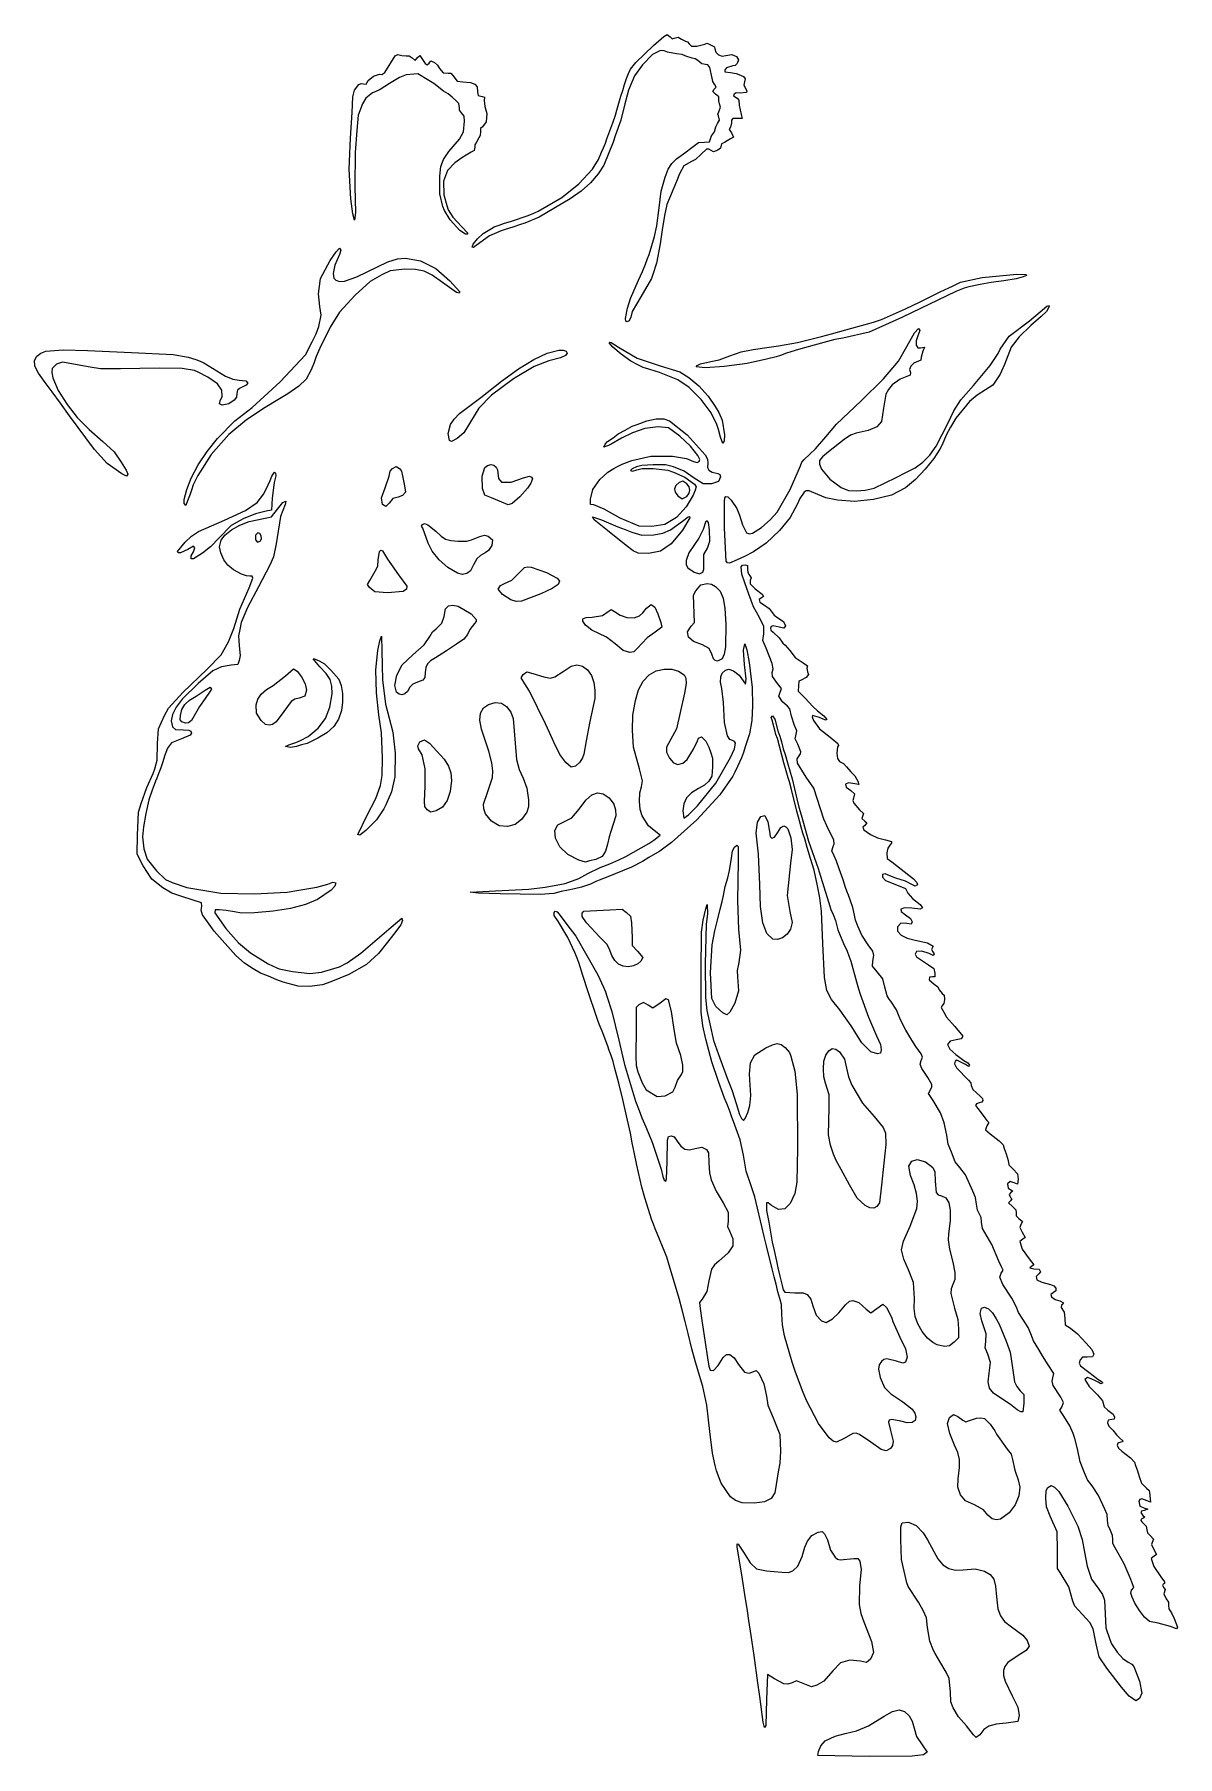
# Model space of a CAD drawing. Header units: inches. Extents: x 1.78 to 8.41, y 2.75 to 12.73.
import ezdxf

# ---------------------------------------------------------------- set-up
doc = ezdxf.new("R2010")
doc.units = ezdxf.units.IN
doc.header["$MEASUREMENT"] = 0

msp = doc.modelspace()

# ---------------------------------------------------------------- linework, layer by layer
at = {"color": 7, "linetype": 'Continuous', "lineweight": 15}
for p, q in [((5.3722, 12.6642), (5.4319, 12.7164)), ((5.4319, 12.7164), (5.4511, 12.7277)), ((5.4511, 12.7277), (5.4692, 12.7139)), ((5.4692, 12.7139), (5.4809, 12.703)), ((5.4809, 12.703), (5.4926, 12.7055)), ((5.4926, 12.7055), (5.5164, 12.7113)), ((5.5164, 12.7113), (5.5357, 12.7007)), ((5.5357, 12.7007), (5.5586, 12.6896)), ((5.5586, 12.6896), (5.5705, 12.6855)), ((5.5705, 12.6855), (5.5801, 12.6731)), ((3.8157, 12.5078), (3.8747, 12.6035)), ((3.8747, 12.6035), (3.8902, 12.6109)), ((3.8902, 12.6109), (3.9136, 12.6062)), ((3.9136, 12.6062), (3.9383, 12.6035)), ((3.9383, 12.6035), (3.9554, 12.6035)), ((3.9554, 12.6035), (3.973, 12.5923)), ((3.973, 12.5923), (3.9908, 12.5773)), ((3.9908, 12.5773), (4.0023, 12.5918)), ((4.0023, 12.5918), (4.0179, 12.6052)), ((4.0179, 12.6052), (4.0293, 12.5882)), ((4.0293, 12.5882), (4.0493, 12.5592)), ((5.2697, 12.5659), (5.3722, 12.6642)), ((5.3675, 12.6123), (5.3093, 12.5525)), ((5.4127, 12.6339), (5.3675, 12.6123)), ((5.4338, 12.6331), (5.4127, 12.6339)), ((5.4537, 12.6244), (5.4338, 12.6331)), ((5.5058, 12.6146), (5.4537, 12.6244)), ((5.5391, 12.6121), (5.5058, 12.6146)), ((5.56, 12.6021), (5.5391, 12.6121)), ((5.5969, 12.5896), (5.56, 12.6021)), ((5.5801, 12.6731), (5.5921, 12.6591)), ((5.5921, 12.6591), (5.6233, 12.6598)), ((5.6149, 12.5865), (5.5969, 12.5896)), ((5.629, 12.5766), (5.6149, 12.5865)), ((5.6233, 12.6598), (5.6708, 12.6712)), ((5.6708, 12.6712), (5.6825, 12.6762)), ((5.6825, 12.6762), (5.6913, 12.673)), ((5.6913, 12.673), (5.7145, 12.6624)), ((5.7145, 12.6624), (5.7268, 12.6562)), ((5.7268, 12.6562), (5.7284, 12.6437)), ((5.7284, 12.6437), (5.733, 12.6244)), ((5.733, 12.6244), (5.7485, 12.6096)), ((5.7485, 12.6096), (5.7698, 12.6023)), ((5.7698, 12.6023), (5.7919, 12.6056)), ((5.7919, 12.6056), (5.8266, 12.6115)), ((5.8266, 12.6115), (5.8542, 12.599)), ((5.8542, 12.599), (5.8656, 12.58)), ((5.8656, 12.58), (5.8573, 12.5589)), ((3.7185, 12.4598), (3.7493, 12.4854)), ((3.7493, 12.4854), (3.7838, 12.4974)), ((3.7838, 12.4974), (3.7987, 12.4955)), ((3.7987, 12.4955), (3.8157, 12.5078)), ((3.938, 12.4936), (3.9006, 12.4774)), ((3.9833, 12.4984), (3.938, 12.4936)), ((4.0072, 12.4986), (3.9833, 12.4984)), ((4.0258, 12.4873), (4.0072, 12.4986)), ((4.0509, 12.473), (4.0258, 12.4873)), ((4.0493, 12.5592), (4.0613, 12.5513)), ((4.0613, 12.5513), (4.0717, 12.5618)), ((4.0717, 12.5618), (4.0819, 12.5753)), ((4.0819, 12.5753), (4.1022, 12.5644)), ((4.1022, 12.5644), (4.12, 12.5505)), ((4.12, 12.5505), (4.1327, 12.5305)), ((4.1327, 12.5305), (4.1525, 12.5054)), ((4.1525, 12.5054), (4.1831, 12.5036)), ((4.1831, 12.5036), (4.1984, 12.5035)), ((4.1984, 12.5035), (4.2093, 12.4892)), ((4.2093, 12.4892), (4.2336, 12.4569)), ((5.2163, 12.4715), (5.2274, 12.5008)), ((5.2274, 12.5008), (5.2387, 12.5266)), ((5.2621, 12.4869), (5.2274, 12.4041)), ((5.2387, 12.5266), (5.2697, 12.5659)), ((5.3093, 12.5525), (5.2621, 12.4869)), ((5.6534, 12.5574), (5.629, 12.5766)), ((5.673, 12.5537), (5.6534, 12.5574)), ((5.6872, 12.5517), (5.673, 12.5537)), ((5.6995, 12.536), (5.6872, 12.5517)), ((5.7126, 12.4747), (5.6995, 12.536)), ((5.7948, 12.5338), (5.7853, 12.5229)), ((5.7853, 12.5229), (5.786, 12.5114)), ((5.786, 12.5114), (5.819, 12.5063)), ((5.8325, 12.5452), (5.7948, 12.5338)), ((5.819, 12.5063), (5.8524, 12.5007)), ((5.8466, 12.5486), (5.8325, 12.5452)), ((5.8573, 12.5589), (5.8466, 12.5486)), ((5.8524, 12.5007), (5.868, 12.495)), ((5.868, 12.495), (5.8937, 12.4836)), ((5.8937, 12.4836), (5.9041, 12.4711)), ((3.63, 12.366), (3.6393, 12.4045)), ((3.6393, 12.4045), (3.664, 12.4367)), ((3.664, 12.4367), (3.6779, 12.4425)), ((3.6779, 12.4425), (3.6915, 12.4405)), ((3.6915, 12.4405), (3.7079, 12.4399)), ((3.7079, 12.4399), (3.7185, 12.4598)), ((3.744, 12.3895), (3.7242, 12.3744)), ((3.7597, 12.3952), (3.744, 12.3895)), ((3.7889, 12.4095), (3.7597, 12.3952)), ((3.8427, 12.4433), (3.7889, 12.4095)), ((3.9006, 12.4774), (3.8427, 12.4433)), ((4.0987, 12.4441), (4.0509, 12.473)), ((4.1559, 12.3988), (4.0987, 12.4441)), ((4.1825, 12.3841), (4.1559, 12.3988)), ((4.2057, 12.3649), (4.1825, 12.3841)), ((4.2336, 12.4569), (4.2665, 12.4536)), ((4.2665, 12.4536), (4.3114, 12.4485)), ((4.3114, 12.4485), (4.3367, 12.4396)), ((4.3367, 12.4396), (4.35, 12.4239)), ((4.35, 12.4239), (4.3531, 12.3946)), ((4.3531, 12.3946), (4.3569, 12.3742)), ((5.1831, 12.369), (5.194, 12.4035)), ((5.194, 12.4035), (5.205, 12.4383)), ((5.205, 12.4383), (5.2163, 12.4715)), ((5.2274, 12.4041), (5.219, 12.3748)), ((5.7162, 12.4542), (5.7126, 12.4747)), ((5.7258, 12.4399), (5.7162, 12.4542)), ((5.7169, 12.3971), (5.7242, 12.4097)), ((5.7323, 12.3816), (5.7169, 12.3971)), ((5.7242, 12.4097), (5.7349, 12.4223)), ((5.7349, 12.4223), (5.7258, 12.4399)), ((5.7507, 12.3653), (5.7323, 12.3816)), ((5.8394, 12.3824), (5.8366, 12.3721)), ((5.851, 12.3884), (5.8394, 12.3824)), ((5.8751, 12.3875), (5.851, 12.3884)), ((5.9109, 12.3913), (5.8751, 12.3875)), ((5.9, 12.4526), (5.896, 12.4334)), ((5.896, 12.4334), (5.9131, 12.4012)), ((5.9041, 12.4711), (5.9, 12.4526)), ((5.9131, 12.4012), (5.9109, 12.3913)), ((3.6254, 12.2757), (3.63, 12.366)), ((3.6858, 12.3259), (3.6614, 12.2601)), ((3.7046, 12.359), (3.6858, 12.3259)), ((3.7242, 12.3744), (3.7046, 12.359)), ((4.2278, 12.3423), (4.2057, 12.3649)), ((4.2445, 12.327), (4.2278, 12.3423)), ((4.2471, 12.3026), (4.2445, 12.327)), ((4.2479, 12.2885), (4.2471, 12.3026)), ((4.2605, 12.2732), (4.2479, 12.2885)), ((4.3569, 12.3742), (4.379, 12.3674)), ((4.379, 12.3674), (4.3924, 12.3644)), ((4.3924, 12.3644), (4.3912, 12.345)), ((4.3912, 12.345), (4.3954, 12.3103)), ((4.3954, 12.3103), (4.4067, 12.2696)), ((5.1524, 12.2599), (5.1607, 12.2889)), ((5.1607, 12.2889), (5.1718, 12.3285)), ((5.1718, 12.3285), (5.1831, 12.369)), ((5.2057, 12.3263), (5.1829, 12.23)), ((5.219, 12.3748), (5.2057, 12.3263)), ((5.7455, 12.2664), (5.7515, 12.279)), ((5.7519, 12.3426), (5.7507, 12.3653)), ((5.7515, 12.279), (5.7604, 12.306)), ((5.7547, 12.326), (5.7519, 12.3426)), ((5.7604, 12.306), (5.7547, 12.326)), ((5.8366, 12.3721), (5.8579, 12.3589)), ((5.8579, 12.3589), (5.867, 12.3475)), ((5.867, 12.3475), (5.8692, 12.3172)), ((5.8692, 12.3172), (5.8801, 12.2633)), ((3.6156, 12.1257), (3.6254, 12.2757)), ((3.6614, 12.2601), (3.6529, 12.1702)), ((4.2746, 12.2547), (4.2605, 12.2732)), ((4.2705, 12.1632), (4.2771, 12.2249)), ((4.2771, 12.2249), (4.2746, 12.2547)), ((4.3806, 12.1913), (4.369, 12.1816)), ((4.369, 12.1816), (4.3693, 12.165)), ((4.4027, 12.2207), (4.3806, 12.1913)), ((4.4067, 12.2696), (4.4027, 12.2207)), ((5.1023, 12.1221), (5.1363, 12.2146)), ((5.1363, 12.2146), (5.1524, 12.2599)), ((5.1829, 12.23), (5.151, 12.1396)), ((5.7254, 12.164), (5.7329, 12.1919)), ((5.7329, 12.1919), (5.744, 12.2119)), ((5.744, 12.2119), (5.7548, 12.2302)), ((5.7487, 12.2556), (5.7455, 12.2664)), ((5.7548, 12.2302), (5.7487, 12.2556)), ((5.8191, 12.1897), (5.8116, 12.1771)), ((5.8242, 12.2149), (5.8191, 12.1897)), ((5.8245, 12.2302), (5.8242, 12.2149)), ((5.8315, 12.2398), (5.8245, 12.2302)), ((5.8621, 12.24), (5.8315, 12.2398)), ((5.8855, 12.2398), (5.8621, 12.24)), ((5.8801, 12.2633), (5.8855, 12.2398)), ((3.6083, 11.9462), (3.6156, 12.1257)), ((3.6529, 12.1702), (3.643, 12.0442)), ((4.1864, 12.0491), (4.2475, 12.1216)), ((4.2475, 12.1216), (4.2705, 12.1632)), ((4.337, 12.0886), (4.3364, 12.0749)), ((4.3469, 12.1031), (4.337, 12.0886)), ((4.3607, 12.1285), (4.3469, 12.1031)), ((4.3668, 12.1427), (4.3607, 12.1285)), ((4.3693, 12.165), (4.3668, 12.1427)), ((5.0829, 12.0702), (5.094, 12.0971)), ((5.1381, 12.1035), (5.0851, 11.97)), ((5.094, 12.0971), (5.1023, 12.1221)), ((5.151, 12.1396), (5.1381, 12.1035)), ((5.6024, 12.0785), (5.6329, 12.1004)), ((5.6329, 12.1004), (5.6684, 12.1041)), ((5.6684, 12.1041), (5.6979, 12.1057)), ((5.6979, 12.1057), (5.7037, 12.1222)), ((5.7037, 12.1222), (5.7089, 12.1404)), ((5.7089, 12.1404), (5.7254, 12.164)), ((5.7671, 12.093), (5.7637, 12.0772)), ((5.7834, 12.1007), (5.7671, 12.093)), ((5.7996, 12.1119), (5.7834, 12.1007)), ((5.8194, 12.123), (5.7996, 12.1119)), ((5.8116, 12.1771), (5.8252, 12.1566)), ((5.836, 12.1324), (5.8194, 12.123)), ((5.8252, 12.1566), (5.836, 12.1324)), ((3.643, 12.0442), (3.6422, 11.847)), ((4.1403, 11.9619), (4.1544, 12.0028)), ((4.1544, 12.0028), (4.1864, 12.0491)), ((4.2212, 11.984), (4.1777, 11.9388)), ((4.262, 12.0119), (4.2212, 11.984)), ((4.2866, 12.0285), (4.262, 12.0119)), ((4.3158, 12.0452), (4.2866, 12.0285)), ((4.333, 12.0543), (4.3158, 12.0452)), ((4.3364, 12.0749), (4.333, 12.0543)), ((5.0197, 11.9461), (5.054, 12.0023)), ((5.054, 12.0023), (5.0718, 12.0452)), ((5.0718, 12.0452), (5.0829, 12.0702)), ((5.4578, 11.9463), (5.478, 11.9793)), ((5.478, 11.9793), (5.5055, 12.0069)), ((5.5055, 12.0069), (5.5458, 12.036)), ((5.5458, 12.036), (5.6024, 12.0785)), ((5.5922, 11.9904), (5.5485, 11.9669)), ((5.6166, 12.0034), (5.5922, 11.9904)), ((5.6483, 12.0331), (5.6166, 12.0034)), ((5.6788, 12.0624), (5.6483, 12.0331)), ((5.6928, 12.0631), (5.6788, 12.0624)), ((5.721, 12.0482), (5.6928, 12.0631)), ((5.7461, 12.0566), (5.721, 12.0482)), ((5.7609, 12.0679), (5.7461, 12.0566)), ((5.7637, 12.0772), (5.7609, 12.0679)), ((3.6175, 11.7757), (3.6083, 11.9462)), ((4.1331, 11.9053), (4.1403, 11.9619)), ((4.1335, 11.8039), (4.1331, 11.9053)), ((4.1777, 11.9388), (4.1554, 11.8765)), ((4.9402, 11.8626), (5.0197, 11.9461)), ((5.0527, 11.9189), (5.0076, 11.8675)), ((5.0851, 11.97), (5.0527, 11.9189)), ((5.4171, 11.8199), (5.4392, 11.9007)), ((5.4392, 11.9007), (5.4578, 11.9463)), ((5.5224, 11.9193), (5.5055, 11.8759)), ((5.5485, 11.9669), (5.5224, 11.9193)), ((3.6422, 11.847), (3.6457, 11.6952)), ((4.1504, 11.7306), (4.1335, 11.8039)), ((4.1554, 11.8765), (4.1574, 11.798)), ((4.1574, 11.798), (4.1738, 11.7369)), ((4.7045, 11.7036), (4.8413, 11.7834)), ((4.8413, 11.7834), (4.9402, 11.8626)), ((4.9523, 11.8185), (4.8895, 11.7745)), ((5.0076, 11.8675), (4.9523, 11.8185)), ((5.4049, 11.7231), (5.4171, 11.8199)), ((5.5055, 11.8759), (5.4494, 11.7424)), ((3.6305, 11.6882), (3.6175, 11.7757)), ((3.6384, 11.6507), (3.6305, 11.6882)), ((3.6457, 11.6952), (3.6384, 11.6507)), ((4.1607, 11.7071), (4.1504, 11.7306)), ((4.1947, 11.6523), (4.1607, 11.7071)), ((4.1738, 11.7369), (4.1829, 11.7119)), ((4.1829, 11.7119), (4.2084, 11.6677)), ((4.6458, 11.679), (4.6791, 11.6919)), ((4.6791, 11.6919), (4.7045, 11.7036)), ((4.8895, 11.7745), (4.7107, 11.6693)), ((5.3916, 11.6175), (5.4049, 11.7231)), ((5.4494, 11.7424), (5.4368, 11.6785)), ((4.2494, 11.5907), (4.1947, 11.6523)), ((4.2084, 11.6677), (4.261, 11.6123)), ((4.2832, 11.5699), (4.2494, 11.5907)), ((4.261, 11.6123), (4.2968, 11.5761)), ((4.3848, 11.5739), (4.4144, 11.5918)), ((4.4144, 11.5918), (4.4331, 11.6037)), ((4.4895, 11.5897), (4.4228, 11.5599)), ((4.4331, 11.6037), (4.449, 11.6119)), ((4.449, 11.6119), (4.4788, 11.623)), ((4.4788, 11.623), (4.5083, 11.6341)), ((4.5122, 11.5977), (4.4895, 11.5897)), ((4.5083, 11.6341), (4.543, 11.6443)), ((4.5567, 11.6112), (4.5122, 11.5977)), ((4.543, 11.6443), (4.6458, 11.679)), ((4.6024, 11.6253), (4.5567, 11.6112)), ((4.6258, 11.634), (4.6024, 11.6253)), ((4.7107, 11.6693), (4.6258, 11.634)), ((5.3779, 11.5563), (5.3916, 11.6175)), ((5.4224, 11.5952), (5.4105, 11.5146)), ((5.4368, 11.6785), (5.4224, 11.5952)), ((3.5325, 11.468), (3.5533, 11.4896)), ((3.5533, 11.4896), (3.5604, 11.4776)), ((4.2932, 11.5694), (4.2832, 11.5699)), ((4.2968, 11.5761), (4.2932, 11.5694)), ((4.3211, 11.4937), (4.3264, 11.5124)), ((4.33, 11.4926), (4.3211, 11.4937)), ((4.3264, 11.5124), (4.3516, 11.5433)), ((4.3454, 11.5045), (4.33, 11.4926)), ((4.4228, 11.5599), (4.3454, 11.5045)), ((4.3516, 11.5433), (4.3848, 11.5739)), ((5.3468, 11.4527), (5.3779, 11.5563)), ((5.4105, 11.5146), (5.3906, 11.401)), ((3.443, 11.3136), (3.4983, 11.4172)), ((3.4983, 11.4172), (3.5325, 11.468)), ((3.5248, 11.3902), (3.5163, 11.3429)), ((3.5527, 11.4516), (3.5248, 11.3902)), ((3.5604, 11.4776), (3.5527, 11.4516)), ((3.6524, 11.3232), (3.832, 11.4103)), ((3.832, 11.4103), (3.8877, 11.4267)), ((3.8877, 11.4267), (3.9357, 11.4306)), ((3.9357, 11.4306), (4.0211, 11.4148)), ((4.0211, 11.4148), (4.1105, 11.3705)), ((5.3079, 11.3535), (5.3267, 11.3967)), ((5.3267, 11.3967), (5.3385, 11.4292)), ((5.3385, 11.4292), (5.3468, 11.4527)), ((5.3906, 11.401), (5.369, 11.336)), ((3.4308, 11.2241), (3.443, 11.3136)), ((3.5163, 11.3429), (3.5187, 11.3158)), ((3.5187, 11.3158), (3.5303, 11.3029)), ((3.5303, 11.3029), (3.5519, 11.2956)), ((3.5519, 11.2956), (3.5804, 11.2967)), ((3.5804, 11.2967), (3.6524, 11.3232)), ((3.7306, 11.2965), (3.6432, 11.2173)), ((3.7973, 11.3339), (3.7306, 11.2965)), ((3.8468, 11.358), (3.7973, 11.3339)), ((3.9302, 11.3664), (3.8468, 11.358)), ((3.9932, 11.3654), (3.9302, 11.3664)), ((4.0425, 11.3552), (3.9932, 11.3654)), ((4.0904, 11.3316), (4.0425, 11.3552)), ((4.1493, 11.2903), (4.0904, 11.3316)), ((4.1105, 11.3705), (4.1916, 11.2996)), ((4.2312, 11.2326), (4.1493, 11.2903)), ((4.1916, 11.2996), (4.2496, 11.236)), ((5.2393, 11.1979), (5.2858, 11.3035)), ((5.2858, 11.3035), (5.3079, 11.3535)), ((5.3607, 11.3121), (5.3, 11.2063)), ((5.369, 11.336), (5.3607, 11.3121)), ((7.1051, 11.2692), (7.1524, 11.2908)), ((7.1524, 11.2908), (7.2774, 11.318)), ((7.3301, 11.2896), (7.2651, 11.2789)), ((7.2774, 11.318), (7.4793, 11.3382)), ((7.4024, 11.3003), (7.3301, 11.2896)), ((7.4746, 11.3114), (7.4024, 11.3003)), ((7.5156, 11.3231), (7.4746, 11.3114)), ((7.4793, 11.3382), (7.5334, 11.3355)), ((7.5345, 11.3301), (7.5156, 11.3231)), ((7.5334, 11.3355), (7.5345, 11.3301)), ((3.4383, 11.1511), (3.4308, 11.2241)), ((3.6432, 11.2173), (3.5519, 11.1173)), ((4.2458, 11.228), (4.2312, 11.2326)), ((4.2496, 11.236), (4.2458, 11.228)), ((5.2212, 11.1401), (5.2393, 11.1979)), ((5.3, 11.2063), (5.2496, 11.1224)), ((7.1252, 11.2376), (6.8163, 11.0881)), ((6.919, 11.1779), (7.0385, 11.2368)), ((7.0385, 11.2368), (7.1051, 11.2692)), ((7.1741, 11.2563), (7.1252, 11.2376)), ((7.2001, 11.2649), (7.1741, 11.2563)), ((7.2651, 11.2789), (7.2001, 11.2649)), ((3.4332, 11.0341), (3.4452, 11.0999)), ((3.4452, 11.0999), (3.4383, 11.1511)), ((3.5519, 11.1173), (3.4988, 11.0318)), ((5.2107, 11.0804), (5.2212, 11.1401)), ((5.2402, 11.0882), (5.2306, 11.0682)), ((5.2496, 11.1224), (5.2402, 11.0882)), ((6.8163, 11.0881), (6.6218, 11.0016)), ((6.694, 11.0756), (6.8329, 11.1379)), ((6.8329, 11.1379), (6.919, 11.1779)), ((7.5525, 11.0684), (7.613, 11.1199)), ((7.6203, 11.0921), (7.5603, 11.04)), ((7.613, 11.1199), (7.6528, 11.153)), ((7.6512, 11.1219), (7.6203, 11.0921)), ((7.6663, 11.1511), (7.6512, 11.1219)), ((7.6528, 11.153), (7.6629, 11.1564)), ((7.6629, 11.1564), (7.6663, 11.1511)), ((3.3939, 10.9452), (3.4164, 10.9924)), ((3.4164, 10.9924), (3.4332, 11.0341)), ((3.4988, 11.0318), (3.4385, 10.9091)), ((5.2128, 11.0658), (5.2107, 11.0804)), ((5.2207, 11.0619), (5.2128, 11.0658)), ((5.2306, 11.0682), (5.2207, 11.0619)), ((6.3468, 10.9769), (6.4051, 10.9924)), ((6.4051, 10.9924), (6.4524, 11.0051)), ((6.4524, 11.0051), (6.6468, 11.0607)), ((6.6218, 11.0016), (6.4706, 10.9674)), ((6.6468, 11.0607), (6.694, 11.0756)), ((6.8407, 10.9192), (6.8846, 10.9988)), ((6.8846, 10.9988), (6.909, 11.023)), ((6.9051, 10.9813), (6.8952, 10.9513)), ((6.9158, 11.0115), (6.9051, 10.9813)), ((6.909, 11.023), (6.9158, 11.0115)), ((7.435, 10.9778), (7.5525, 11.0684)), ((7.5603, 11.04), (7.4924, 10.9744)), ((1.822, 10.8806), (1.8494, 10.8914)), ((1.8494, 10.8914), (1.9496, 10.8994)), ((1.9496, 10.8994), (2.0913, 10.8954)), ((2.0913, 10.8954), (2.3468, 10.8839)), ((2.3468, 10.8839), (2.5885, 10.873)), ((3.3547, 10.8702), (3.3939, 10.9452)), ((3.4385, 10.9091), (3.4169, 10.8603)), ((4.7556, 10.8798), (4.823, 10.8976)), ((4.823, 10.8976), (4.8495, 10.898)), ((4.8495, 10.898), (4.8665, 10.8916)), ((4.8665, 10.8916), (4.8715, 10.8804)), ((5.1163, 10.9403), (5.1189, 10.9448)), ((5.1369, 10.9147), (5.1163, 10.9403)), ((5.1189, 10.9448), (5.1278, 10.9424)), ((5.1278, 10.9424), (5.1693, 10.9146)), ((5.1853, 10.8741), (5.1369, 10.9147)), ((5.1693, 10.9146), (5.2778, 10.8506)), ((5.8151, 10.8651), (5.881, 10.888)), ((5.881, 10.888), (5.9505, 10.9008)), ((5.9505, 10.9008), (6.0424, 10.9148)), ((6.0424, 10.9148), (6.098, 10.9229)), ((6.098, 10.9229), (6.2065, 10.9415)), ((6.2135, 10.9006), (6.144, 10.8803)), ((6.2065, 10.9415), (6.3468, 10.9769)), ((6.3607, 10.9422), (6.2135, 10.9006)), ((6.4244, 10.9585), (6.3607, 10.9422)), ((6.4706, 10.9674), (6.4244, 10.9585)), ((6.7936, 10.8331), (6.8407, 10.9192)), ((6.8952, 10.9513), (6.8954, 10.9259)), ((6.8954, 10.9259), (6.9045, 10.9107)), ((6.9045, 10.9107), (6.9211, 10.9115)), ((6.9211, 10.9115), (6.9428, 10.9154)), ((6.9343, 10.891), (6.9246, 10.8569)), ((6.9428, 10.9154), (6.9343, 10.891)), ((7.3699, 10.8788), (7.3829, 10.9025)), ((7.3829, 10.9025), (7.435, 10.9778)), ((7.4453, 10.9149), (7.4068, 10.8146)), ((7.4924, 10.9744), (7.4453, 10.9149)), ((1.7841, 10.8383), (1.7982, 10.8624)), ((1.7871, 10.8058), (1.7841, 10.8383)), ((1.8076, 10.7636), (1.7871, 10.8058)), ((1.7982, 10.8624), (1.822, 10.8806)), ((1.8877, 10.7904), (1.8851, 10.7679)), ((1.9111, 10.8172), (1.8877, 10.7904)), ((1.9467, 10.8285), (1.9111, 10.8172)), ((2.1079, 10.7995), (1.9467, 10.8285)), ((2.1666, 10.7898), (2.1079, 10.7995)), ((2.2829, 10.7886), (2.1666, 10.7898)), ((2.5079, 10.7927), (2.2829, 10.7886)), ((2.6405, 10.7911), (2.5079, 10.7927)), ((2.5885, 10.873), (2.6748, 10.8575)), ((2.7126, 10.7795), (2.6405, 10.7911)), ((2.6748, 10.8575), (2.7202, 10.8434)), ((2.7202, 10.8434), (2.744, 10.8341)), ((2.744, 10.8341), (2.7651, 10.8237)), ((2.7651, 10.8237), (2.8909, 10.7464)), ((3.2086, 10.7141), (3.3547, 10.8702)), ((3.3888, 10.7834), (3.3585, 10.7298)), ((3.4051, 10.8263), (3.3888, 10.7834)), ((3.4169, 10.8603), (3.4051, 10.8263)), ((4.4923, 10.7175), (4.5903, 10.7897)), ((4.6816, 10.8037), (4.5607, 10.7306)), ((4.5903, 10.7897), (4.678, 10.8438)), ((4.678, 10.8438), (4.7556, 10.8798)), ((4.7663, 10.8361), (4.6816, 10.8037)), ((4.8333, 10.853), (4.7663, 10.8361)), ((4.8621, 10.8663), (4.8333, 10.853)), ((4.8715, 10.8804), (4.8621, 10.8663)), ((5.2413, 10.8342), (5.1853, 10.8741)), ((5.2846, 10.8105), (5.2413, 10.8342)), ((5.2778, 10.8506), (5.4107, 10.8065)), ((5.3135, 10.7977), (5.2846, 10.8105)), ((5.3452, 10.7873), (5.3135, 10.7977)), ((5.3813, 10.7756), (5.3452, 10.7873)), ((5.4107, 10.8065), (5.5246, 10.7725)), ((5.6192, 10.8004), (5.6247, 10.8085)), ((5.6713, 10.7943), (5.6192, 10.8004)), ((5.6247, 10.8085), (5.645, 10.818)), ((5.645, 10.818), (5.7042, 10.8319)), ((5.7829, 10.8026), (5.6713, 10.7943)), ((5.7042, 10.8319), (5.7527, 10.8413)), ((5.7527, 10.8413), (5.8151, 10.8651)), ((5.9147, 10.821), (5.7829, 10.8026)), ((6.0274, 10.8451), (5.9147, 10.821)), ((6.0829, 10.8593), (6.0274, 10.8451)), ((6.1079, 10.8675), (6.0829, 10.8593)), ((6.144, 10.8803), (6.1079, 10.8675)), ((6.7055, 10.7318), (6.7936, 10.8331)), ((6.8637, 10.804), (6.8558, 10.785)), ((6.8558, 10.785), (6.8616, 10.7688)), ((6.8825, 10.8215), (6.8637, 10.804)), ((6.909, 10.8335), (6.8825, 10.8215)), ((6.9218, 10.8405), (6.909, 10.8335)), ((6.9246, 10.8569), (6.9218, 10.8405)), ((7.2274, 10.6924), (7.3245, 10.8091)), ((7.3245, 10.8091), (7.3699, 10.8788)), ((7.4068, 10.8146), (7.3905, 10.7759)), ((1.8461, 10.7105), (1.8076, 10.7636)), ((1.8875, 10.6563), (1.8461, 10.7105)), ((1.8851, 10.7679), (1.8903, 10.7375)), ((1.8903, 10.7375), (1.9211, 10.6646)), ((2.7329, 10.7702), (2.7126, 10.7795)), ((2.7901, 10.741), (2.7329, 10.7702)), ((2.8453, 10.7018), (2.7901, 10.741)), ((2.871, 10.6659), (2.8453, 10.7018)), ((2.8909, 10.7464), (2.935, 10.7286)), ((2.935, 10.7286), (2.9703, 10.7229)), ((2.9703, 10.7229), (3.0099, 10.719)), ((3.0108, 10.6956), (2.9718, 10.6761)), ((3.0099, 10.719), (3.0207, 10.7072)), ((3.0207, 10.7072), (3.0108, 10.6956)), ((3.0464, 10.5648), (3.2086, 10.7141)), ((3.3172, 10.688), (3.2524, 10.6452)), ((3.3585, 10.7298), (3.3172, 10.688)), ((4.3707, 10.624), (4.4923, 10.7175)), ((4.5607, 10.7306), (4.4328, 10.6368)), ((5.4067, 10.7674), (5.3813, 10.7756)), ((5.5135, 10.7258), (5.4067, 10.7674)), ((5.5795, 10.6806), (5.5135, 10.7258)), ((5.5246, 10.7725), (5.5774, 10.74)), ((5.5774, 10.74), (5.6348, 10.69)), ((5.6348, 10.69), (5.6885, 10.6307)), ((6.5763, 10.6035), (6.7055, 10.7318)), ((6.7564, 10.6958), (6.7345, 10.6705)), ((6.8019, 10.7304), (6.7564, 10.6958)), ((6.8402, 10.7452), (6.8019, 10.7304)), ((6.8609, 10.7535), (6.8402, 10.7452)), ((6.8616, 10.7688), (6.8609, 10.7535)), ((7.1546, 10.6104), (7.2274, 10.6924)), ((7.3402, 10.6939), (7.2966, 10.667)), ((7.3829, 10.7581), (7.3402, 10.6939)), ((7.3905, 10.7759), (7.3829, 10.7581)), ((1.9357, 10.5896), (1.8875, 10.6563)), ((1.9211, 10.6646), (1.973, 10.5827)), ((1.9871, 10.5175), (1.9357, 10.5896)), ((1.973, 10.5827), (2.032, 10.5079)), ((2.8576, 10.5867), (2.8603, 10.6031)), ((2.8724, 10.5785), (2.8576, 10.5867)), ((2.8603, 10.6031), (2.872, 10.6293)), ((2.872, 10.6293), (2.871, 10.6659)), ((2.9104, 10.587), (2.8724, 10.5785)), ((2.9424, 10.6075), (2.9104, 10.587)), ((2.9546, 10.6252), (2.9424, 10.6075)), ((2.9579, 10.6467), (2.9546, 10.6252)), ((2.9605, 10.6666), (2.9579, 10.6467)), ((2.9718, 10.6761), (2.9605, 10.6666)), ((3.194, 10.6089), (3.1218, 10.5645)), ((3.2524, 10.6452), (3.194, 10.6089)), ((4.2476, 10.5308), (4.3707, 10.624)), ((4.4328, 10.6368), (4.3596, 10.5616)), ((5.6483, 10.6116), (5.5795, 10.6806)), ((5.7059, 10.5348), (5.6483, 10.6116)), ((5.6885, 10.6307), (5.7302, 10.5702)), ((6.4337, 10.4677), (6.5763, 10.6035)), ((6.7197, 10.6424), (6.7053, 10.5605)), ((6.7345, 10.6705), (6.7197, 10.6424)), ((7.1142, 10.5452), (7.1546, 10.6104)), ((7.2037, 10.5995), (7.1244, 10.503)), ((7.2486, 10.637), (7.2037, 10.5995)), ((7.2966, 10.667), (7.2486, 10.637)), ((2.1313, 10.3215), (1.9871, 10.5175)), ((2.032, 10.5079), (2.1005, 10.4374)), ((2.8461, 10.3859), (2.9455, 10.4873)), ((3.0135, 10.4938), (2.9111, 10.4085)), ((2.9455, 10.4873), (3.0464, 10.5648)), ((3.1218, 10.5645), (3.0135, 10.4938)), ((4.1964, 10.4662), (4.2167, 10.4982)), ((4.2167, 10.4982), (4.2476, 10.5308)), ((4.3388, 10.5267), (4.2727, 10.4185)), ((4.3596, 10.5616), (4.3388, 10.5267)), ((5.2786, 10.4671), (5.3345, 10.4879)), ((5.3345, 10.4879), (5.387, 10.4987)), ((5.387, 10.4987), (5.432, 10.4991)), ((5.432, 10.4991), (5.4656, 10.4886)), ((5.4656, 10.4886), (5.5669, 10.406)), ((5.7389, 10.4658), (5.7059, 10.5348)), ((5.7302, 10.5702), (5.7513, 10.5354)), ((5.7513, 10.5354), (5.7698, 10.4909)), ((5.7698, 10.4909), (5.7836, 10.4068)), ((6.695, 10.4832), (6.6669, 10.4524)), ((6.7053, 10.5605), (6.695, 10.4832)), ((7.078, 10.473), (7.1142, 10.5452)), ((7.1244, 10.503), (7.094, 10.4503)), ((2.1005, 10.4374), (2.1808, 10.3688)), ((2.7852, 10.3106), (2.8461, 10.3859)), ((2.9111, 10.4085), (2.8088, 10.2927)), ((4.183, 10.4138), (4.1964, 10.4662)), ((4.1896, 10.3741), (4.183, 10.4138)), ((4.2353, 10.3847), (4.2016, 10.3674)), ((4.2727, 10.4185), (4.2353, 10.3847)), ((5.1064, 10.3674), (5.1385, 10.3896)), ((5.1877, 10.3875), (5.1273, 10.3534)), ((5.1385, 10.3896), (5.1679, 10.4119)), ((5.1679, 10.4119), (5.2073, 10.4341)), ((5.2516, 10.4186), (5.1877, 10.3875)), ((5.2073, 10.4341), (5.2493, 10.4563)), ((5.2493, 10.4563), (5.2786, 10.4671)), ((5.3226, 10.4439), (5.2516, 10.4186)), ((5.3996, 10.4533), (5.3226, 10.4439)), ((5.4595, 10.4469), (5.3996, 10.4533)), ((5.5253, 10.3998), (5.4595, 10.4469)), ((5.5876, 10.342), (5.5253, 10.3998)), ((5.5669, 10.406), (5.6714, 10.2907)), ((5.7497, 10.4368), (5.7389, 10.4658)), ((5.7609, 10.3937), (5.7497, 10.4368)), ((5.7752, 10.3563), (5.7609, 10.3937)), ((5.7836, 10.4068), (5.7824, 10.371)), ((6.3123, 10.3251), (6.3718, 10.3952)), ((6.3718, 10.3952), (6.4337, 10.4677)), ((6.5147, 10.4046), (6.4785, 10.3801)), ((6.548, 10.4167), (6.5147, 10.4046)), ((6.6159, 10.4319), (6.548, 10.4167)), ((6.6669, 10.4524), (6.6159, 10.4319)), ((7.0102, 10.3417), (7.0462, 10.4091)), ((7.0718, 10.408), (7.043, 10.3452)), ((7.0462, 10.4091), (7.078, 10.473)), ((7.0829, 10.43), (7.0718, 10.408)), ((7.094, 10.4503), (7.0829, 10.43)), ((2.2063, 10.24), (2.1313, 10.3215)), ((2.1808, 10.3688), (2.2471, 10.3085)), ((2.2471, 10.3085), (2.2875, 10.2492)), ((2.8088, 10.2927), (2.7307, 10.1702)), ((2.7325, 10.232), (2.7852, 10.3106)), ((4.2016, 10.3674), (4.1896, 10.3741)), ((5.0854, 10.3354), (5.0916, 10.353)), ((5.0952, 10.3386), (5.0854, 10.3354)), ((5.0916, 10.353), (5.1064, 10.3674)), ((5.1111, 10.3452), (5.0952, 10.3386)), ((5.1273, 10.3534), (5.1111, 10.3452)), ((5.2468, 10.2587), (5.3575, 10.2825)), ((5.3575, 10.2825), (5.4829, 10.2836)), ((5.4829, 10.2836), (5.5635, 10.2692)), ((5.6302, 10.2862), (5.5876, 10.342)), ((5.6413, 10.2636), (5.6302, 10.2862)), ((5.6714, 10.2907), (5.6863, 10.2666)), ((5.7824, 10.371), (5.7752, 10.3563)), ((6.2457, 10.2634), (6.3123, 10.3251)), ((6.3871, 10.3089), (6.3514, 10.2796)), ((6.4785, 10.3801), (6.3871, 10.3089)), ((6.9343, 10.2479), (6.9737, 10.2889)), ((6.9737, 10.2889), (7.0102, 10.3417)), ((7.0314, 10.323), (6.9974, 10.2687)), ((7.043, 10.3452), (7.0314, 10.323)), ((2.2913, 10.1806), (2.2063, 10.24)), ((2.2875, 10.2492), (2.3154, 10.2018)), ((2.3154, 10.2018), (2.3251, 10.1782)), ((2.6918, 10.1563), (2.7325, 10.232)), ((3.1608, 10.1676), (3.1748, 10.1896)), ((3.1748, 10.1896), (3.181, 10.184)), ((3.181, 10.184), (3.1829, 10.1697)), ((3.8393, 10.1669), (3.847, 10.1958)), ((3.847, 10.1958), (3.8593, 10.2119)), ((3.8593, 10.2119), (3.8801, 10.2223)), ((3.8801, 10.2223), (3.9009, 10.212)), ((3.9009, 10.212), (3.9127, 10.1967)), ((3.9127, 10.1967), (3.9184, 10.169)), ((4.3798, 10.167), (4.3955, 10.2168)), ((4.3955, 10.2168), (4.4109, 10.2297)), ((4.4109, 10.2297), (4.4308, 10.2341)), ((4.4308, 10.2341), (4.4479, 10.2301)), ((4.4479, 10.2301), (4.4611, 10.2194)), ((4.4611, 10.2194), (4.4687, 10.204)), ((4.4687, 10.204), (4.4692, 10.1858)), ((4.4692, 10.1858), (4.4735, 10.1534)), ((5.0618, 10.1481), (5.1073, 10.1897)), ((5.1073, 10.1897), (5.1417, 10.2119)), ((5.1417, 10.2119), (5.1593, 10.2216)), ((5.1593, 10.2216), (5.191, 10.2377)), ((5.191, 10.2377), (5.2468, 10.2587)), ((5.2482, 10.2097), (5.2385, 10.2009)), ((5.2385, 10.2009), (5.25, 10.1955)), ((5.2746, 10.2219), (5.2482, 10.2097)), ((5.25, 10.1955), (5.2768, 10.204)), ((5.3046, 10.2295), (5.2746, 10.2219)), ((5.2768, 10.204), (5.3062, 10.2108)), ((5.3696, 10.2332), (5.3046, 10.2295)), ((5.3062, 10.2108), (5.3712, 10.211)), ((5.4421, 10.2328), (5.3696, 10.2332)), ((5.3712, 10.211), (5.4557, 10.2029)), ((5.489, 10.2214), (5.4421, 10.2328)), ((5.4557, 10.2029), (5.4885, 10.1906)), ((5.4885, 10.1906), (5.5546, 10.1623)), ((5.55, 10.1956), (5.489, 10.2214)), ((5.6089, 10.1551), (5.55, 10.1956)), ((5.5635, 10.2692), (5.6045, 10.2526)), ((5.6045, 10.2526), (5.6261, 10.2471)), ((5.6261, 10.2471), (5.637, 10.2525)), ((5.637, 10.2525), (5.6413, 10.2636)), ((5.6865, 10.2417), (5.6855, 10.2175)), ((5.6855, 10.2175), (5.6929, 10.2016)), ((5.6863, 10.2666), (5.6865, 10.2417)), ((5.6929, 10.2016), (5.7118, 10.1908)), ((5.7118, 10.1908), (5.7454, 10.1817)), ((6.1649, 10.0904), (6.2253, 10.2273)), ((6.2253, 10.2273), (6.2318, 10.2486)), ((6.2318, 10.2486), (6.2457, 10.2634)), ((6.3348, 10.2582), (6.3345, 10.2371)), ((6.3345, 10.2371), (6.3472, 10.2085)), ((6.3514, 10.2796), (6.3348, 10.2582)), ((6.3472, 10.2085), (6.394, 10.1489)), ((6.7798, 10.159), (6.8396, 10.1896)), ((6.8396, 10.1896), (6.8898, 10.216)), ((6.8898, 10.216), (6.9343, 10.2479)), ((6.9479, 10.2077), (6.8905, 10.1486)), ((6.9974, 10.2687), (6.9479, 10.2077)), ((2.3178, 10.1678), (2.2913, 10.1806)), ((2.3251, 10.1782), (2.3178, 10.1678)), ((2.6527, 10.0319), (2.6668, 10.0896)), ((2.6668, 10.0896), (2.6918, 10.1563)), ((2.694, 10.0859), (2.6858, 10.0636)), ((2.7044, 10.1167), (2.694, 10.0859)), ((2.7307, 10.1702), (2.7044, 10.1167)), ((3.1147, 10.0649), (3.1386, 10.1178)), ((3.1386, 10.1178), (3.1496, 10.1424)), ((3.1496, 10.1424), (3.1608, 10.1676)), ((3.174, 10.1297), (3.1615, 10.04)), ((3.1829, 10.1697), (3.174, 10.1297)), ((3.7965, 10.0411), (3.8167, 10.0988)), ((3.8167, 10.0988), (3.8393, 10.1669)), ((3.9184, 10.169), (3.93, 10.1103)), ((3.93, 10.1103), (3.9347, 10.0742)), ((4.3814, 10.0956), (4.3798, 10.167)), ((4.394, 10.0562), (4.3814, 10.0956)), ((4.4735, 10.1534), (4.4915, 10.132)), ((4.4915, 10.132), (4.5469, 10.133)), ((4.5469, 10.133), (4.6181, 10.1573)), ((4.6413, 10.098), (4.5985, 10.0475)), ((4.6181, 10.1573), (4.654, 10.1663)), ((4.6622, 10.1266), (4.6413, 10.098)), ((4.654, 10.1663), (4.6655, 10.1618)), ((4.6709, 10.1516), (4.6622, 10.1266)), ((4.6655, 10.1618), (4.6709, 10.1516)), ((5.0081, 10.0342), (5.0211, 10.0904)), ((5.0211, 10.0904), (5.0618, 10.1481)), ((5.5018, 10.1128), (5.4938, 10.0939)), ((5.4938, 10.0939), (5.4975, 10.0739)), ((5.5217, 10.1305), (5.5018, 10.1128)), ((5.5425, 10.1386), (5.5217, 10.1305)), ((5.565, 10.1233), (5.5425, 10.1386)), ((5.5546, 10.1623), (5.6102, 10.1209)), ((5.579, 10.1055), (5.565, 10.1233)), ((5.5838, 10.0868), (5.579, 10.1055)), ((5.5793, 10.068), (5.5838, 10.0868)), ((5.6148, 10.0856), (5.603, 10.0563)), ((5.6605, 10.1228), (5.6089, 10.1551)), ((5.6102, 10.1209), (5.6206, 10.1056)), ((5.6206, 10.1056), (5.6148, 10.0856)), ((5.7084, 10.1226), (5.6605, 10.1228)), ((5.7486, 10.137), (5.7084, 10.1226)), ((5.7454, 10.1817), (5.7577, 10.1759)), ((5.7607, 10.1626), (5.7486, 10.137)), ((5.7577, 10.1759), (5.7607, 10.1626)), ((6.0885, 9.9577), (6.1649, 10.0904)), ((6.2743, 10.0827), (6.2584, 10.082)), ((6.3247, 10.0614), (6.2743, 10.0827)), ((6.394, 10.1489), (6.4603, 10.1024)), ((6.4603, 10.1024), (6.5032, 10.0845)), ((6.5032, 10.0845), (6.5496, 10.0813)), ((6.5496, 10.0813), (6.6004, 10.0853)), ((6.6004, 10.0853), (6.6523, 10.0984)), ((6.6523, 10.0984), (6.7798, 10.159)), ((6.8329, 10.1), (6.7529, 10.0579)), ((6.8905, 10.1486), (6.8329, 10.1)), ((2.6529, 10.0089), (2.6527, 10.0319)), ((2.6617, 9.9966), (2.6529, 10.0089)), ((2.6714, 10.0235), (2.6617, 9.9966)), ((2.6858, 10.0636), (2.6714, 10.0235)), ((3.0074, 9.9679), (3.0748, 10.0144)), ((3.0748, 10.0144), (3.1147, 10.0649)), ((3.1615, 10.04), (3.1579, 9.971)), ((3.1935, 9.9758), (3.2243, 10.0153)), ((3.2366, 10.0029), (3.2101, 9.9339)), ((3.2243, 10.0153), (3.2412, 10.0221)), ((3.2412, 10.0221), (3.2366, 10.0029)), ((3.8018, 10.0036), (3.7965, 10.0411)), ((3.8201, 9.9907), (3.8018, 10.0036)), ((3.8397, 10.0116), (3.8201, 9.9907)), ((3.8624, 10.0372), (3.8397, 10.0116)), ((3.8929, 10.0453), (3.8624, 10.0372)), ((3.918, 10.0542), (3.8929, 10.0453)), ((3.9347, 10.0742), (3.918, 10.0542)), ((4.4327, 10.0421), (4.394, 10.0562)), ((4.4938, 10.0165), (4.4327, 10.0421)), ((4.5295, 10.0018), (4.4938, 10.0165)), ((4.554, 10.0085), (4.5295, 10.0018)), ((4.5985, 10.0475), (4.554, 10.0085)), ((5.0079, 10.0038), (5.0081, 10.0342)), ((5.0274, 10.0005), (5.0079, 10.0038)), ((5.0861, 9.9757), (5.0274, 10.0005)), ((5.4975, 10.0739), (5.5129, 10.053)), ((5.5615, 9.9891), (5.5051, 9.9276)), ((5.5129, 10.053), (5.5396, 10.0352)), ((5.5396, 10.0352), (5.5657, 10.0502)), ((5.603, 10.0563), (5.5615, 9.9891)), ((5.5657, 10.0502), (5.5793, 10.068)), ((5.7832, 10.0196), (5.7859, 10.0425)), ((5.7842, 9.8654), (5.7832, 10.0196)), ((5.7859, 10.0425), (5.7914, 10.0488)), ((5.7914, 10.0488), (5.804, 10.0465)), ((5.804, 10.0465), (5.8229, 10.0281)), ((5.8229, 10.0281), (5.8547, 9.9807)), ((6.2051, 10.0025), (6.1654, 9.927)), ((6.2206, 10.0387), (6.2051, 10.0025)), ((6.2451, 10.0744), (6.2206, 10.0387)), ((6.2584, 10.082), (6.2451, 10.0744)), ((6.3716, 10.0407), (6.3247, 10.0614)), ((6.4398, 10.0277), (6.3716, 10.0407)), ((6.5379, 10.0195), (6.4398, 10.0277)), ((6.6486, 10.0316), (6.5379, 10.0195)), ((6.7529, 10.0579), (6.6486, 10.0316)), ((2.7355, 9.8468), (2.8857, 9.913)), ((2.8857, 9.913), (3.0074, 9.9679)), ((2.9938, 9.9205), (2.9252, 9.8814)), ((2.9256, 9.8564), (2.9741, 9.8836)), ((2.9741, 9.8836), (3.0283, 9.904)), ((3.066, 9.9487), (2.9938, 9.9205)), ((3.0283, 9.904), (3.1221, 9.9228)), ((3.1274, 9.9634), (3.066, 9.9487)), ((3.1221, 9.9228), (3.1579, 9.9318)), ((3.1579, 9.971), (3.1274, 9.9634)), ((3.1579, 9.9318), (3.1935, 9.9758)), ((3.2101, 9.9339), (3.1857, 9.775)), ((4.0285, 9.8783), (4.0341, 9.8877)), ((4.0341, 9.8877), (4.0448, 9.8929)), ((4.0448, 9.8929), (4.0642, 9.885)), ((4.0642, 9.885), (4.1107, 9.8478)), ((5.0181, 9.9322), (5.0718, 9.9147)), ((5.0287, 9.9145), (5.0181, 9.9322)), ((5.1068, 9.8514), (5.0287, 9.9145)), ((5.0718, 9.9147), (5.1663, 9.8732)), ((5.1801, 9.9247), (5.0861, 9.9757)), ((5.2902, 9.878), (5.1801, 9.9247)), ((5.4389, 9.8865), (5.3637, 9.875)), ((5.5051, 9.9276), (5.4389, 9.8865)), ((5.4706, 9.8563), (5.5414, 9.9067)), ((5.5829, 9.9263), (5.5401, 9.8548)), ((5.5414, 9.9067), (5.5728, 9.9322)), ((5.5728, 9.9322), (5.5804, 9.9331)), ((5.5804, 9.9331), (5.5829, 9.9263)), ((5.6735, 9.901), (5.661, 9.8582)), ((5.683, 9.9091), (5.6735, 9.901)), ((5.6907, 9.8977), (5.683, 9.9091)), ((5.6972, 9.8563), (5.6907, 9.8977)), ((5.8547, 9.9807), (5.8718, 9.9409)), ((5.8718, 9.9409), (5.888, 9.8852)), ((5.888, 9.8852), (5.9107, 9.8396)), ((5.9979, 9.8695), (6.0496, 9.9142)), ((6.0496, 9.9142), (6.0885, 9.9577)), ((6.1654, 9.927), (6.1021, 9.8526)), ((2.6135, 9.7297), (2.6586, 9.7854)), ((2.6586, 9.7854), (2.6952, 9.8195)), ((2.6952, 9.8195), (2.7355, 9.8468)), ((2.855, 9.8092), (2.8051, 9.758)), ((2.9252, 9.8814), (2.855, 9.8092)), ((2.8571, 9.7578), (2.8672, 9.7954)), ((2.8672, 9.7954), (2.8882, 9.8257)), ((2.8882, 9.8257), (2.9256, 9.8564)), ((3.0789, 9.8396), (3.0647, 9.8248)), ((3.0647, 9.8248), (3.0652, 9.798)), ((3.0652, 9.798), (3.0777, 9.7848)), ((3.0777, 9.7848), (3.0929, 9.7907)), ((3.091, 9.834), (3.0789, 9.8396)), ((3.0983, 9.8206), (3.091, 9.834)), ((3.0929, 9.7907), (3.0995, 9.8045)), ((3.0995, 9.8045), (3.0983, 9.8206)), ((4.0348, 9.8653), (4.0285, 9.8783)), ((4.0672, 9.7793), (4.0348, 9.8653)), ((4.1107, 9.8478), (4.1408, 9.819)), ((4.1408, 9.819), (4.1671, 9.8022)), ((4.1671, 9.8022), (4.1974, 9.7939)), ((4.1974, 9.7939), (4.2395, 9.7906)), ((4.2395, 9.7906), (4.2907, 9.7907)), ((4.2907, 9.7907), (4.3173, 9.7977)), ((4.3173, 9.7977), (4.3655, 9.8176)), ((4.3655, 9.8176), (4.3935, 9.8251)), ((4.3935, 9.8251), (4.4142, 9.8203)), ((4.4142, 9.8203), (4.4385, 9.798)), ((4.4385, 9.798), (4.435, 9.7657)), ((5.2135, 9.7661), (5.1068, 9.8514)), ((5.1663, 9.8732), (5.2079, 9.8582)), ((5.2079, 9.8582), (5.2468, 9.8428)), ((5.2468, 9.8428), (5.3054, 9.8258)), ((5.3637, 9.875), (5.2902, 9.878)), ((5.3054, 9.8258), (5.3747, 9.8271)), ((5.3747, 9.8271), (5.4259, 9.8364)), ((5.4259, 9.8364), (5.4706, 9.8563)), ((5.5401, 9.8548), (5.4757, 9.7755)), ((5.6358, 9.8082), (5.5777, 9.7222)), ((5.661, 9.8582), (5.6358, 9.8082)), ((5.6856, 9.7507), (5.6989, 9.7896)), ((5.6989, 9.7896), (5.6972, 9.8563)), ((5.7936, 9.6738), (5.7842, 9.8654)), ((5.9107, 9.8396), (5.9281, 9.8338)), ((5.9281, 9.8338), (5.9464, 9.8362)), ((5.9464, 9.8362), (5.9979, 9.8695)), ((6.1021, 9.8526), (6.0256, 9.7795)), ((2.618, 9.7223), (2.6135, 9.7297)), ((2.6305, 9.7223), (2.618, 9.7223)), ((2.6729, 9.7426), (2.6305, 9.7223)), ((2.7066, 9.7619), (2.6729, 9.7426)), ((2.6918, 9.6888), (2.6926, 9.7046)), ((2.707, 9.6887), (2.6918, 9.6888)), ((2.6926, 9.7046), (2.7069, 9.7295)), ((2.7144, 9.7509), (2.7066, 9.7619)), ((2.7069, 9.7295), (2.7144, 9.7509)), ((2.7579, 9.7207), (2.707, 9.6887)), ((2.8051, 9.758), (2.7579, 9.7207)), ((2.8647, 9.7227), (2.8571, 9.7578)), ((2.882, 9.682), (2.8647, 9.7227)), ((3.1699, 9.7), (3.149, 9.6507)), ((3.1857, 9.775), (3.1699, 9.7)), ((3.7774, 9.6826), (3.784, 9.73)), ((3.784, 9.73), (3.7918, 9.7379)), ((3.7918, 9.7379), (3.8021, 9.7343)), ((3.8021, 9.7343), (3.8314, 9.6862)), ((3.8314, 9.6862), (3.895, 9.5948)), ((4.0893, 9.7316), (4.0672, 9.7793)), ((4.1298, 9.6816), (4.0893, 9.7316)), ((4.349, 9.6872), (4.3299, 9.6525)), ((4.37, 9.7078), (4.349, 9.6872)), ((4.3975, 9.723), (4.37, 9.7078)), ((4.4152, 9.7364), (4.3975, 9.723)), ((4.435, 9.7657), (4.4152, 9.7364)), ((5.2548, 9.7344), (5.2135, 9.7661)), ((5.283, 9.7212), (5.2548, 9.7344)), ((5.3441, 9.7198), (5.283, 9.7212)), ((5.4131, 9.7329), (5.3441, 9.7198)), ((5.4757, 9.7755), (5.4131, 9.7329)), ((5.5777, 9.7222), (5.5625, 9.6786)), ((5.6634, 9.6634), (5.6652, 9.7132)), ((5.6652, 9.7132), (5.6856, 9.7507)), ((5.9004, 9.7007), (5.8575, 9.6813)), ((5.9528, 9.7283), (5.9004, 9.7007)), ((6.0256, 9.7795), (5.9528, 9.7283)), ((2.9048, 9.651), (2.882, 9.682)), ((2.9375, 9.6251), (2.9048, 9.651)), ((2.9845, 9.5998), (2.9375, 9.6251)), ((3.0129, 9.5888), (2.9845, 9.5998)), ((3.0331, 9.5877), (3.0129, 9.5888)), ((3.0469, 9.5882), (3.0331, 9.5877)), ((3.0496, 9.5769), (3.0469, 9.5882)), ((3.149, 9.6507), (3.0831, 9.5257)), ((3.7274, 9.5633), (3.7584, 9.6156)), ((3.7584, 9.6156), (3.7743, 9.6459)), ((3.7743, 9.6459), (3.7774, 9.6826)), ((3.895, 9.5948), (3.9421, 9.5301)), ((4.1811, 9.637), (4.1298, 9.6816)), ((4.2357, 9.6055), (4.1811, 9.637)), ((4.265, 9.5964), (4.2357, 9.6055)), ((4.291, 9.6038), (4.265, 9.5964)), ((4.3112, 9.6181), (4.291, 9.6038)), ((4.3299, 9.6525), (4.3112, 9.6181)), ((4.5504, 9.5638), (4.5908, 9.6033)), ((4.5908, 9.6033), (4.6244, 9.638)), ((4.6244, 9.638), (4.6417, 9.6423)), ((4.6417, 9.6423), (4.6626, 9.6394)), ((4.6626, 9.6394), (4.7513, 9.6086)), ((4.7513, 9.6086), (4.8149, 9.5764)), ((5.5625, 9.6786), (5.562, 9.6528)), ((5.562, 9.6528), (5.5724, 9.636)), ((5.5724, 9.636), (5.6079, 9.6116)), ((5.6079, 9.6116), (5.6392, 9.6017)), ((5.6392, 9.6017), (5.6576, 9.6115)), ((5.6576, 9.6115), (5.6648, 9.6277)), ((5.6648, 9.6277), (5.6634, 9.6634)), ((5.8012, 9.6649), (5.7936, 9.6738)), ((5.8126, 9.6629), (5.8012, 9.6649)), ((5.8575, 9.6813), (5.8126, 9.6629)), ((5.8804, 9.642), (5.888, 9.6509)), ((5.8851, 9.5999), (5.8804, 9.642)), ((5.9026, 9.548), (5.8851, 9.5999)), ((5.888, 9.6509), (5.903, 9.6535)), ((5.903, 9.6535), (5.9166, 9.6503)), ((5.9166, 9.6503), (5.9173, 9.6302)), ((5.9173, 9.6302), (5.9184, 9.6095)), ((5.9184, 9.6095), (5.927, 9.5955)), ((5.927, 9.5955), (5.9379, 9.578)), ((2.9753, 9.3955), (3.028, 9.5193)), ((3.0831, 9.5257), (3.0182, 9.4063)), ((3.028, 9.5193), (3.0496, 9.5769)), ((3.7152, 9.5398), (3.7274, 9.5633)), ((3.7268, 9.5211), (3.7152, 9.5398)), ((3.7565, 9.4966), (3.7268, 9.5211)), ((3.8301, 9.4903), (3.7565, 9.4966)), ((3.9213, 9.4991), (3.8301, 9.4903)), ((3.9398, 9.5116), (3.9213, 9.4991)), ((3.9421, 9.5301), (3.9398, 9.5116)), ((4.4718, 9.5117), (4.4857, 9.5328)), ((4.4972, 9.4805), (4.4718, 9.5117)), ((4.4857, 9.5328), (4.5093, 9.5452)), ((4.5093, 9.5452), (4.5504, 9.5638)), ((4.719, 9.4859), (4.6074, 9.4427)), ((4.7842, 9.517), (4.719, 9.4859)), ((4.819, 9.5397), (4.7842, 9.517)), ((4.8149, 9.5764), (4.8278, 9.5582)), ((4.8278, 9.5582), (4.819, 9.5397)), ((5.6035, 9.4765), (5.6188, 9.5026)), ((5.6188, 9.5026), (5.6467, 9.5366)), ((5.6467, 9.5366), (5.6831, 9.5452)), ((5.6831, 9.5452), (5.708, 9.5416)), ((5.708, 9.5416), (5.7314, 9.5283)), ((5.7314, 9.5283), (5.7584, 9.5009)), ((5.7584, 9.5009), (5.776, 9.4607)), ((5.9251, 9.4841), (5.9026, 9.548)), ((5.9528, 9.4098), (5.9251, 9.4841)), ((5.9379, 9.578), (5.9319, 9.5631)), ((5.9319, 9.5631), (5.9331, 9.5422)), ((5.9331, 9.5422), (5.9616, 9.5138)), ((5.9616, 9.5138), (6.0031, 9.4825)), ((2.9389, 9.2841), (2.9753, 9.3955)), ((3.0182, 9.4063), (2.9829, 9.3192)), ((4.1589, 9.3543), (4.1661, 9.398)), ((4.1661, 9.398), (4.1837, 9.4151)), ((4.1837, 9.4151), (4.2085, 9.4202)), ((4.2085, 9.4202), (4.2393, 9.414)), ((4.2393, 9.414), (4.3149, 9.3689)), ((4.5454, 9.4502), (4.4972, 9.4805)), ((4.5758, 9.4413), (4.5454, 9.4502)), ((4.6074, 9.4427), (4.5758, 9.4413)), ((5.0763, 9.3591), (5.1094, 9.3836)), ((5.1094, 9.3836), (5.1267, 9.3947)), ((5.1267, 9.3947), (5.1473, 9.3834)), ((5.3107, 9.3743), (5.3318, 9.4016)), ((5.3318, 9.4016), (5.3586, 9.423)), ((5.3586, 9.423), (5.3797, 9.4082)), ((5.3797, 9.4082), (5.3968, 9.369)), ((5.6107, 9.3182), (5.6035, 9.4765)), ((5.776, 9.4607), (5.7865, 9.3996)), ((5.7865, 9.3996), (5.7922, 9.3091)), ((5.9861, 9.348), (5.9528, 9.4098)), ((5.9994, 9.4619), (5.9851, 9.453)), ((5.9851, 9.453), (5.9891, 9.4367)), ((5.9891, 9.4367), (6.0216, 9.4159)), ((6.0107, 9.4698), (5.9994, 9.4619)), ((6.0031, 9.4825), (6.0107, 9.4698)), ((6.0216, 9.4159), (6.0431, 9.4006)), ((6.0431, 9.4006), (6.0723, 9.3613)), ((2.9093, 9.2078), (2.9389, 9.2841)), ((2.9829, 9.3192), (2.9739, 9.2781)), ((4.1123, 9.2828), (4.1463, 9.3148)), ((4.1463, 9.3148), (4.1589, 9.3543)), ((4.3344, 9.313), (4.3073, 9.2791)), ((4.3149, 9.3689), (4.3451, 9.3371)), ((4.3444, 9.3254), (4.3344, 9.313)), ((4.3451, 9.3371), (4.3444, 9.3254)), ((4.9624, 9.3261), (4.9634, 9.3405)), ((4.9776, 9.3041), (4.9624, 9.3261)), ((4.9634, 9.3405), (4.9815, 9.3484)), ((5.0148, 9.2736), (4.9776, 9.3041)), ((4.9815, 9.3484), (5.0176, 9.3507)), ((5.0176, 9.3507), (5.0763, 9.3591)), ((5.1473, 9.3834), (5.1785, 9.3611)), ((5.1785, 9.3611), (5.2187, 9.3484)), ((5.2187, 9.3484), (5.2595, 9.3467)), ((5.2595, 9.3467), (5.2923, 9.3577)), ((5.2923, 9.3577), (5.3107, 9.3743)), ((5.421, 9.2924), (5.3829, 9.2637)), ((5.3968, 9.369), (5.4142, 9.3194)), ((5.4142, 9.3194), (5.421, 9.2924)), ((5.5691, 9.2641), (5.5911, 9.2975)), ((5.5911, 9.2975), (5.6107, 9.3182)), ((5.7922, 9.3091), (5.7895, 9.1786)), ((6.0124, 9.2955), (5.9861, 9.348)), ((6.0118, 9.2534), (6.0124, 9.2955)), ((6.0555, 9.2952), (6.0506, 9.2856)), ((6.0506, 9.2856), (6.0534, 9.2736)), ((6.066, 9.2996), (6.0555, 9.2952)), ((6.1001, 9.2922), (6.066, 9.2996)), ((6.0723, 9.3613), (6.094, 9.3466)), ((6.094, 9.3466), (6.1269, 9.3238)), ((6.1283, 9.2861), (6.1001, 9.2922)), ((6.1269, 9.3238), (6.1385, 9.3)), ((6.1385, 9.3), (6.1283, 9.2861)), ((2.8659, 9.1313), (2.9093, 9.2078)), ((2.9739, 9.2781), (2.9677, 9.2422)), ((2.9677, 9.2422), (2.9717, 9.1841)), ((2.9717, 9.1841), (2.9756, 9.1282)), ((3.7736, 9.1563), (3.7859, 9.2132)), ((3.7859, 9.2132), (3.7952, 9.2396)), ((3.7952, 9.2396), (3.7979, 9.1549)), ((3.9777, 9.1314), (4.0435, 9.1895)), ((4.0435, 9.1895), (4.0758, 9.2383)), ((4.0758, 9.2383), (4.092, 9.264)), ((4.092, 9.264), (4.1123, 9.2828)), ((4.2301, 9.1936), (4.1718, 9.1548)), ((4.2739, 9.2231), (4.2301, 9.1936)), ((4.294, 9.2498), (4.2739, 9.2231)), ((4.3073, 9.2791), (4.294, 9.2498)), ((5.1006, 9.2334), (5.0148, 9.2736)), ((5.1512, 9.1957), (5.1006, 9.2334)), ((5.1962, 9.1574), (5.1512, 9.1957)), ((5.3351, 9.2296), (5.2781, 9.1676)), ((5.3829, 9.2637), (5.3351, 9.2296)), ((5.5755, 9.2341), (5.5691, 9.2641)), ((5.6041, 9.2093), (5.5755, 9.2341)), ((5.6566, 9.1892), (5.6041, 9.2093)), ((5.6945, 9.1674), (5.6566, 9.1892)), ((5.8941, 9.1579), (5.9017, 9.1952)), ((5.9017, 9.1952), (5.913, 9.1605)), ((6.0066, 9.2148), (6.0118, 9.2534)), ((6.0251, 9.1702), (6.0066, 9.2148)), ((6.0534, 9.2736), (6.0669, 9.2623)), ((6.0669, 9.2623), (6.1011, 9.2305)), ((6.1011, 9.2305), (6.1218, 9.1998)), ((6.1218, 9.1998), (6.1362, 9.1884)), ((6.1362, 9.1884), (6.1636, 9.1561)), ((2.7851, 9.0483), (2.8659, 9.1313)), ((2.9709, 9.098), (2.9635, 9.0757)), ((2.9756, 9.1282), (2.9709, 9.098)), ((3.4005, 9.1074), (3.4082, 9.1092)), ((3.4378, 9.0628), (3.4005, 9.1074)), ((3.4082, 9.1092), (3.4337, 9.0958)), ((3.4337, 9.0958), (3.4654, 9.0785)), ((3.7622, 9.0449), (3.7736, 9.1563)), ((3.7979, 9.1549), (3.8016, 8.9866)), ((3.9153, 9.0735), (3.9777, 9.1314)), ((4.0803, 9.0977), (4.0621, 9.0797)), ((4.1087, 9.1141), (4.0803, 9.0977)), ((4.1718, 9.1548), (4.1087, 9.1141)), ((5.2358, 9.1452), (5.1962, 9.1574)), ((5.2586, 9.149), (5.2358, 9.1452)), ((5.2781, 9.1676), (5.2586, 9.149)), ((5.7107, 9.1357), (5.6945, 9.1674)), ((5.7194, 9.1075), (5.7107, 9.1357)), ((5.7305, 9.098), (5.7194, 9.1075)), ((5.7443, 9.0951), (5.7305, 9.098)), ((5.7708, 9.1091), (5.7443, 9.0951)), ((5.7821, 9.1351), (5.7708, 9.1091)), ((5.7895, 9.1786), (5.7821, 9.1351)), ((5.8998, 9.0757), (5.8941, 9.1579)), ((5.913, 9.1605), (5.927, 9.0869)), ((5.927, 9.0869), (5.9438, 8.9424)), ((6.0613, 9.081), (6.0251, 9.1702)), ((6.1636, 9.1561), (6.1944, 9.1154)), ((6.1944, 9.1154), (6.2404, 9.0845)), ((6.2404, 9.0845), (6.2643, 9.0673)), ((2.6441, 8.9125), (2.7851, 9.0483)), ((2.8183, 9.0381), (2.7327, 8.9654)), ((2.868, 9.0619), (2.8183, 9.0381)), ((2.9246, 9.0725), (2.868, 9.0619)), ((2.9635, 9.0757), (2.9246, 9.0725)), ((3.1671, 8.9531), (3.2384, 9.0097)), ((3.2384, 9.0097), (3.2858, 9.0507)), ((3.2858, 9.0507), (3.3079, 9.0371)), ((3.3079, 9.0371), (3.3325, 9.0039)), ((3.3325, 9.0039), (3.3525, 8.9631)), ((3.4748, 9.0231), (3.4378, 9.0628)), ((3.4654, 9.0785), (3.505, 9.0416)), ((3.4973, 8.9876), (3.4748, 9.0231)), ((3.5078, 8.9505), (3.4973, 8.9876)), ((3.505, 9.0416), (3.5481, 8.9896)), ((3.5481, 8.9896), (3.5618, 8.9538)), ((3.7659, 8.9119), (3.7622, 9.0449)), ((3.8016, 8.9866), (3.8191, 8.8452)), ((3.8722, 8.9541), (3.8851, 9.0137)), ((3.8851, 9.0137), (3.9153, 9.0735)), ((4.035, 8.9845), (4.0051, 8.973)), ((4.0471, 8.9997), (4.035, 8.9845)), ((4.0496, 9.0298), (4.0471, 8.9997)), ((4.0524, 9.0579), (4.0496, 9.0298)), ((4.0621, 9.0797), (4.0524, 9.0579)), ((4.6051, 8.9987), (4.6166, 9.0179)), ((4.6261, 8.9634), (4.6051, 8.9987)), ((4.6166, 9.0179), (4.6381, 9.0332)), ((4.6381, 9.0332), (4.6735, 9.0238)), ((4.6735, 9.0238), (4.7368, 9.0033)), ((4.7368, 9.0033), (4.7746, 8.996)), ((4.7746, 8.996), (4.8005, 9.0039)), ((4.8005, 9.0039), (4.8494, 9.0342)), ((4.8494, 9.0342), (4.8953, 9.0658)), ((4.8953, 9.0658), (4.9273, 9.073)), ((4.9273, 9.073), (4.9608, 9.0652)), ((4.9608, 9.0652), (4.9905, 9.0439)), ((4.9905, 9.0439), (5.0138, 9.0118)), ((5.0138, 9.0118), (5.0275, 8.972)), ((5.3127, 8.9785), (5.3467, 9.0156)), ((5.3467, 9.0156), (5.3874, 9.0388)), ((5.3874, 9.0388), (5.4335, 9.0494)), ((5.4335, 9.0494), (5.4784, 9.0486)), ((5.4784, 9.0486), (5.5183, 9.0369)), ((5.5183, 9.0369), (5.5493, 9.0149)), ((5.5493, 9.0149), (5.5601, 8.9969)), ((5.5601, 8.9969), (5.5621, 8.9655)), ((5.7611, 8.9733), (5.7619, 9.0032)), ((5.7619, 9.0032), (5.7714, 9.0261)), ((5.7714, 9.0261), (5.7895, 9.0419)), ((5.7895, 9.0419), (5.8095, 9.049)), ((5.8095, 9.049), (5.8356, 9.0389)), ((5.8356, 9.0389), (5.8685, 9.0146)), ((5.8685, 9.0146), (5.906, 8.9619)), ((5.9094, 8.9896), (5.8998, 9.0757)), ((5.906, 8.9619), (5.9094, 8.9896)), ((6.0605, 9.0282), (6.0655, 9.0502)), ((6.0615, 9.005), (6.0605, 9.0282)), ((6.0655, 9.0502), (6.0613, 9.081)), ((6.092, 8.9663), (6.0615, 9.005)), ((6.258, 9.0008), (6.2275, 8.9841)), ((6.2707, 9.0175), (6.258, 9.0008)), ((6.2643, 9.0673), (6.2606, 9.0535)), ((6.2606, 9.0535), (6.2645, 9.0338)), ((6.2645, 9.0338), (6.2707, 9.0175)), ((2.5602, 8.8223), (2.6441, 8.9125)), ((2.7327, 8.9654), (2.6405, 8.8744)), ((2.6827, 8.8686), (2.7218, 8.8919)), ((2.7218, 8.8919), (2.7728, 8.9271)), ((2.7728, 8.9271), (2.802, 8.9433)), ((2.7996, 8.9147), (2.7737, 8.8791)), ((2.8103, 8.9318), (2.7996, 8.9147)), ((2.802, 8.9433), (2.8103, 8.9318)), ((3.0792, 8.8741), (3.099, 8.9035)), ((3.099, 8.9035), (3.1283, 8.9299)), ((3.1283, 8.9299), (3.1671, 8.9531)), ((3.3519, 8.892), (3.318, 8.8799)), ((3.3607, 8.9264), (3.3519, 8.892)), ((3.3525, 8.9631), (3.3607, 8.9264)), ((3.497, 8.8291), (3.5089, 8.9063)), ((3.5089, 8.9063), (3.5078, 8.9505)), ((3.5618, 8.9538), (3.5694, 8.9075)), ((3.5694, 8.9075), (3.5702, 8.8572)), ((3.7804, 8.7841), (3.7659, 8.9119)), ((3.8833, 8.9154), (3.8722, 8.9541)), ((3.8979, 8.9033), (3.8833, 8.9154)), ((3.9145, 8.9), (3.8979, 8.9033)), ((3.9313, 8.9054), (3.9145, 8.9)), ((3.9465, 8.9193), (3.9313, 8.9054)), ((3.9607, 8.9439), (3.9465, 8.9193)), ((3.977, 8.9623), (3.9607, 8.9439)), ((4.0051, 8.973), (3.977, 8.9623)), ((4.6537, 8.9202), (4.6261, 8.9634)), ((4.7465, 8.7313), (4.6537, 8.9202)), ((5.0275, 8.972), (5.0332, 8.9259)), ((5.0332, 8.9259), (5.0315, 8.8779)), ((5.2681, 8.8674), (5.2863, 8.9288)), ((5.2863, 8.9288), (5.3127, 8.9785)), ((5.5524, 8.9085), (5.5276, 8.7975)), ((5.5621, 8.9655), (5.5524, 8.9085)), ((5.769, 8.9363), (5.7611, 8.9733)), ((5.7773, 8.8551), (5.769, 8.9363)), ((5.9438, 8.9424), (5.9472, 8.8373)), ((6.1144, 8.9362), (6.092, 8.9663)), ((6.0996, 8.892), (6.1077, 8.915)), ((6.1206, 8.8585), (6.0996, 8.892)), ((6.1077, 8.915), (6.1144, 8.9362)), ((6.2121, 8.9521), (6.2112, 8.9202)), ((6.2112, 8.9202), (6.252, 8.8813)), ((6.2149, 8.9795), (6.2121, 8.9521)), ((6.2275, 8.9841), (6.2149, 8.9795)), ((2.5371, 8.7794), (2.5602, 8.8223)), ((2.5848, 8.7863), (2.5773, 8.748)), ((2.606, 8.8288), (2.5848, 8.7863)), ((2.6405, 8.8744), (2.606, 8.8288)), ((2.6298, 8.7798), (2.6385, 8.8148)), ((2.6385, 8.8148), (2.6555, 8.8436)), ((2.6555, 8.8436), (2.6827, 8.8686)), ((2.7411, 8.8313), (2.709, 8.7771)), ((2.7737, 8.8791), (2.7411, 8.8313)), ((3.0693, 8.842), (3.0792, 8.8741)), ((3.0712, 8.7931), (3.0693, 8.842)), ((3.0991, 8.7507), (3.0712, 8.7931)), ((3.2301, 8.8032), (3.1854, 8.7438)), ((3.2731, 8.8609), (3.2301, 8.8032)), ((3.2942, 8.8743), (3.2731, 8.8609)), ((3.318, 8.8799), (3.2942, 8.8743)), ((3.4704, 8.7624), (3.497, 8.8291)), ((3.5639, 8.8091), (3.5467, 8.7593)), ((3.5702, 8.8572), (3.5639, 8.8091)), ((3.8191, 8.8452), (3.8617, 8.6841)), ((4.3661, 8.7519), (4.37, 8.7928)), ((4.37, 8.7928), (4.3865, 8.8238)), ((4.3865, 8.8238), (4.4156, 8.8444)), ((4.4156, 8.8444), (4.4555, 8.855)), ((4.4555, 8.855), (4.4909, 8.851)), ((4.4909, 8.851), (4.5209, 8.8326)), ((4.5209, 8.8326), (4.5448, 8.8)), ((4.5448, 8.8), (4.5591, 8.7619)), ((5.0315, 8.8779), (5.0025, 8.7452)), ((5.2534, 8.7816), (5.2681, 8.8674)), ((5.5276, 8.7975), (5.5065, 8.7026)), ((5.7844, 8.7391), (5.7773, 8.8551)), ((5.9472, 8.8373), (5.9425, 8.7503)), ((6.1494, 8.8341), (6.1206, 8.8585)), ((6.1628, 8.818), (6.1494, 8.8341)), ((6.1723, 8.7769), (6.1628, 8.818)), ((6.252, 8.8813), (6.2963, 8.8313)), ((6.2963, 8.8313), (6.3229, 8.8063)), ((6.3229, 8.8063), (6.3601, 8.7785)), ((2.4983, 8.6174), (2.5038, 8.7021)), ((2.5038, 8.7021), (2.5371, 8.7794)), ((2.5773, 8.748), (2.5838, 8.715)), ((2.5838, 8.715), (2.6022, 8.6979)), ((2.6022, 8.6979), (2.648, 8.696)), ((2.6289, 8.7553), (2.6298, 8.7798)), ((2.6391, 8.7432), (2.6289, 8.7553)), ((2.6589, 8.7346), (2.6391, 8.7432)), ((2.648, 8.696), (2.6786, 8.6957)), ((2.6773, 8.7375), (2.6589, 8.7346)), ((2.6941, 8.7517), (2.6773, 8.7375)), ((2.6786, 8.6957), (2.6906, 8.6882)), ((2.6906, 8.6882), (2.6938, 8.6769)), ((2.709, 8.7771), (2.6941, 8.7517)), ((3.1238, 8.7283), (3.0991, 8.7507)), ((3.1443, 8.723), (3.1238, 8.7283)), ((3.1641, 8.7283), (3.1443, 8.723)), ((3.1854, 8.7438), (3.1641, 8.7283)), ((3.3716, 8.6585), (3.4287, 8.7058)), ((3.4287, 8.7058), (3.4704, 8.7624)), ((3.5189, 8.7166), (3.4794, 8.68)), ((3.5467, 8.7593), (3.5189, 8.7166)), ((3.7953, 8.6785), (3.7804, 8.7841)), ((4.3751, 8.7016), (4.3661, 8.7519)), ((4.4187, 8.573), (4.3751, 8.7016)), ((4.5591, 8.7619), (4.564, 8.6917)), ((4.564, 8.6917), (4.5792, 8.5256)), ((4.769, 8.6813), (4.7465, 8.7313)), ((5.0025, 8.7452), (4.9826, 8.6323)), ((5.25, 8.6952), (5.2534, 8.7816)), ((5.2574, 8.5957), (5.25, 8.6952)), ((5.5065, 8.7026), (5.4716, 8.6396)), ((5.8017, 8.662), (5.7844, 8.7391)), ((5.9425, 8.7503), (5.9286, 8.6733)), ((6.0554, 8.7691), (6.0631, 8.7785)), ((6.0598, 8.7532), (6.0554, 8.7691)), ((6.0774, 8.6879), (6.0598, 8.7532)), ((6.0631, 8.7785), (6.0761, 8.7584)), ((6.0761, 8.7584), (6.094, 8.691)), ((6.0823, 8.6706), (6.0774, 8.6879)), ((6.094, 8.691), (6.1052, 8.6591)), ((6.1907, 8.7228), (6.1723, 8.7769)), ((6.2042, 8.691), (6.1907, 8.7228)), ((6.1971, 8.662), (6.2042, 8.691)), ((6.2941, 8.7804), (6.2914, 8.7712)), ((6.2914, 8.7712), (6.2994, 8.7512)), ((6.3341, 8.7682), (6.2941, 8.7804)), ((6.2994, 8.7512), (6.3357, 8.702)), ((6.3701, 8.752), (6.3341, 8.7682)), ((6.3357, 8.702), (6.3973, 8.6534)), ((6.3601, 8.7785), (6.3774, 8.7565)), ((6.3774, 8.7565), (6.3701, 8.752)), ((2.4946, 8.5201), (2.4983, 8.6174)), ((2.5551, 8.5897), (2.5405, 8.5496)), ((2.5788, 8.6219), (2.5551, 8.5897)), ((2.6364, 8.6448), (2.5788, 8.6219)), ((2.6869, 8.6667), (2.6364, 8.6448)), ((2.6938, 8.6769), (2.6869, 8.6667)), ((3.2385, 8.6001), (3.2587, 8.6089)), ((3.2688, 8.5953), (3.2385, 8.6001)), ((3.2587, 8.6089), (3.2989, 8.6234)), ((3.3022, 8.6004), (3.2688, 8.5953)), ((3.2989, 8.6234), (3.3267, 8.6341)), ((3.3317, 8.6095), (3.3022, 8.6004)), ((3.3267, 8.6341), (3.3716, 8.6585)), ((3.3655, 8.6182), (3.3317, 8.6095)), ((3.4274, 8.6481), (3.3655, 8.6182)), ((3.4794, 8.68), (3.4274, 8.6481)), ((3.8022, 8.5341), (3.7953, 8.6785)), ((3.8617, 8.6841), (3.8758, 8.5618)), ((4.0057, 8.6048), (4.018, 8.6276)), ((4.011, 8.5867), (4.0057, 8.6048)), ((4.0308, 8.5516), (4.011, 8.5867)), ((4.018, 8.6276), (4.0453, 8.6389)), ((4.0453, 8.6389), (4.0737, 8.6189)), ((4.0737, 8.6189), (4.1163, 8.5731)), ((4.7939, 8.6257), (4.769, 8.6813)), ((4.8297, 8.5533), (4.7939, 8.6257)), ((4.9826, 8.6323), (4.969, 8.5562)), ((5.2907, 8.4702), (5.2574, 8.5957)), ((5.4716, 8.6396), (5.4471, 8.5968)), ((5.4471, 8.5968), (5.4487, 8.5666)), ((5.6052, 8.5842), (5.6274, 8.6325)), ((5.6274, 8.6325), (5.6342, 8.6494)), ((5.6342, 8.6494), (5.6507, 8.6563)), ((5.6507, 8.6563), (5.676, 8.6316)), ((5.676, 8.6316), (5.6939, 8.5963)), ((5.6939, 8.5963), (5.7056, 8.5636)), ((5.8146, 8.6415), (5.8017, 8.662)), ((5.8302, 8.6341), (5.8146, 8.6415)), ((5.8185, 8.5369), (5.8424, 8.5869)), ((5.8423, 8.6288), (5.8302, 8.6341)), ((5.8486, 8.6188), (5.8423, 8.6288)), ((5.8424, 8.5869), (5.8486, 8.6188)), ((5.9046, 8.5979), (5.894, 8.5651)), ((5.9286, 8.6733), (5.9046, 8.5979)), ((6.091, 8.6466), (6.0823, 8.6706)), ((6.1274, 8.5063), (6.091, 8.6466)), ((6.1052, 8.6591), (6.1135, 8.6271)), ((6.1135, 8.6271), (6.1247, 8.5863)), ((6.1247, 8.5863), (6.1357, 8.5529)), ((6.1937, 8.6449), (6.1971, 8.662)), ((6.2084, 8.6133), (6.1937, 8.6449)), ((6.2263, 8.5698), (6.2084, 8.6133)), ((6.3973, 8.6534), (6.4404, 8.6182)), ((6.4389, 8.5982), (6.4349, 8.5611)), ((6.445, 8.6066), (6.4389, 8.5982)), ((6.4404, 8.6182), (6.445, 8.6066)), ((2.4826, 8.47), (2.4946, 8.5201)), ((2.5265, 8.5064), (2.5163, 8.4772)), ((2.5405, 8.5496), (2.5265, 8.5064)), ((3.8003, 8.4315), (3.8022, 8.5341)), ((3.8758, 8.5618), (3.8726, 8.4239)), ((4.0498, 8.4715), (4.0308, 8.5516)), ((4.1163, 8.5731), (4.1584, 8.5269)), ((4.1584, 8.5269), (4.1849, 8.487)), ((4.1849, 8.487), (4.1983, 8.4478)), ((4.4359, 8.5049), (4.4187, 8.573)), ((4.4419, 8.46), (4.4359, 8.5049)), ((4.5792, 8.5256), (4.5945, 8.4674)), ((4.8638, 8.5081), (4.8297, 8.5533)), ((4.8954, 8.4811), (4.8638, 8.5081)), ((4.9197, 8.4857), (4.8954, 8.4811)), ((4.9457, 8.5095), (4.9197, 8.4857)), ((4.9607, 8.5338), (4.9457, 8.5095)), ((4.969, 8.5562), (4.9607, 8.5338)), ((5.4487, 8.5666), (5.4647, 8.5332)), ((5.4647, 8.5332), (5.4885, 8.5063)), ((5.4885, 8.5063), (5.514, 8.4954)), ((5.514, 8.4954), (5.5418, 8.5027)), ((5.5418, 8.5027), (5.5675, 8.5257)), ((5.5675, 8.5257), (5.6052, 8.5842)), ((5.7056, 8.5636), (5.7148, 8.5325)), ((5.7148, 8.5325), (5.7154, 8.4814)), ((5.7337, 8.3869), (5.8185, 8.5369)), ((5.8823, 8.5347), (5.8593, 8.4841)), ((5.894, 8.5651), (5.8823, 8.5347)), ((6.1407, 8.4584), (6.1274, 8.5063)), ((6.1357, 8.5529), (6.1495, 8.5063)), ((6.1495, 8.5063), (6.1636, 8.4591)), ((6.2048, 8.5282), (6.2162, 8.5467)), ((6.2075, 8.5027), (6.2048, 8.5282)), ((6.258, 8.423), (6.2075, 8.5027)), ((6.2162, 8.5467), (6.2246, 8.557)), ((6.2246, 8.557), (6.2263, 8.5698)), ((6.4349, 8.5611), (6.4386, 8.5308)), ((6.4386, 8.5308), (6.4515, 8.514)), ((6.4515, 8.514), (6.4748, 8.5007)), ((6.4748, 8.5007), (6.4907, 8.4817)), ((2.4357, 8.3619), (2.4716, 8.4436)), ((2.4716, 8.4436), (2.4826, 8.47)), ((2.4855, 8.3983), (2.4774, 8.3786)), ((2.4939, 8.4175), (2.4855, 8.3983)), ((2.5051, 8.4466), (2.4939, 8.4175)), ((2.5163, 8.4772), (2.5051, 8.4466)), ((3.7898, 8.375), (3.8003, 8.4315)), ((3.8726, 8.4239), (3.8529, 8.3367)), ((4.0496, 8.3693), (4.0498, 8.4715)), ((4.2016, 8.4036), (4.1946, 8.3402)), ((4.1983, 8.4478), (4.2016, 8.4036)), ((4.4094, 8.3341), (4.4402, 8.421)), ((4.4402, 8.421), (4.4419, 8.46)), ((4.5945, 8.4674), (4.6166, 8.4164)), ((4.6166, 8.4164), (4.6373, 8.358)), ((5.3095, 8.4016), (5.2907, 8.4702)), ((5.3021, 8.3661), (5.3095, 8.4016)), ((5.6267, 8.2567), (5.7337, 8.3869)), ((5.6926, 8.3993), (5.6677, 8.3756)), ((5.711, 8.4287), (5.6926, 8.3993)), ((5.7154, 8.4814), (5.711, 8.4287)), ((5.8315, 8.4285), (5.7562, 8.3196)), ((5.8432, 8.4507), (5.8315, 8.4285)), ((5.8593, 8.4841), (5.8432, 8.4507)), ((6.1523, 8.4195), (6.1407, 8.4584)), ((6.1607, 8.3945), (6.1523, 8.4195)), ((6.1721, 8.3501), (6.1607, 8.3945)), ((6.1636, 8.4591), (6.1756, 8.4119)), ((6.1756, 8.4119), (6.2025, 8.296)), ((6.3011, 8.3591), (6.258, 8.423)), ((6.5025, 8.3893), (6.4849, 8.3812)), ((6.4907, 8.4817), (6.5161, 8.4536)), ((6.5393, 8.3832), (6.5025, 8.3893)), ((6.5161, 8.4536), (6.5398, 8.4296)), ((6.5398, 8.4296), (6.5569, 8.399)), ((6.5569, 8.399), (6.5632, 8.3806)), ((2.4024, 8.2702), (2.4357, 8.3619)), ((2.4462, 8.2918), (2.4299, 8.2119)), ((2.4663, 8.348), (2.4462, 8.2918)), ((2.4774, 8.3786), (2.4663, 8.348)), ((3.7107, 8.198), (3.763, 8.2996)), ((3.763, 8.2996), (3.7898, 8.375)), ((3.8529, 8.3367), (3.821, 8.2619)), ((4.0442, 8.2821), (4.0496, 8.3693)), ((4.1765, 8.2877), (4.1487, 8.2489)), ((4.1946, 8.3402), (4.1765, 8.2877)), ((4.3869, 8.2658), (4.4094, 8.3341)), ((4.6373, 8.358), (4.6483, 8.2916)), ((4.6483, 8.2916), (4.6482, 8.2495)), ((4.9412, 8.2373), (4.98, 8.2886)), ((4.98, 8.2886), (5.0147, 8.3196)), ((5.0147, 8.3196), (5.0476, 8.3316)), ((5.0476, 8.3316), (5.0806, 8.3259)), ((5.0806, 8.3259), (5.116, 8.3033)), ((5.116, 8.3033), (5.1423, 8.2653)), ((5.2915, 8.2841), (5.2937, 8.3316)), ((5.2937, 8.3316), (5.3021, 8.3661)), ((5.5642, 8.3033), (5.5475, 8.2684)), ((5.5926, 8.3322), (5.5642, 8.3033)), ((5.6334, 8.3561), (5.5926, 8.3322)), ((5.7562, 8.3196), (5.6246, 8.1754)), ((5.6677, 8.3756), (5.6334, 8.3561)), ((6.2025, 8.2257), (6.1721, 8.3501)), ((6.2025, 8.296), (6.2155, 8.2488)), ((6.3607, 8.1794), (6.3011, 8.3591)), ((6.4849, 8.3812), (6.4898, 8.3637)), ((6.4898, 8.3637), (6.5173, 8.3447)), ((6.5173, 8.3447), (6.5375, 8.3259)), ((6.532, 8.3013), (6.5288, 8.2878)), ((6.5288, 8.2878), (6.5339, 8.2714)), ((6.5375, 8.3259), (6.532, 8.3013)), ((6.5632, 8.3806), (6.5393, 8.3832)), ((2.3805, 8.0869), (2.3878, 8.2202)), ((2.3878, 8.2202), (2.4024, 8.2702)), ((2.4299, 8.2119), (2.4167, 8.1347)), ((3.6581, 8.0893), (3.7107, 8.198)), ((3.8093, 8.2396), (3.7662, 8.1751)), ((3.821, 8.2619), (3.8093, 8.2396)), ((4.0469, 8.2523), (4.0442, 8.2821)), ((4.0613, 8.2335), (4.0469, 8.2523)), ((4.082, 8.2186), (4.0613, 8.2335)), ((4.1125, 8.2263), (4.082, 8.2186)), ((4.1487, 8.2489), (4.1125, 8.2263)), ((4.3888, 8.2383), (4.3869, 8.2658)), ((4.399, 8.2102), (4.3888, 8.2383)), ((4.433, 8.1672), (4.399, 8.2102)), ((4.6378, 8.2195), (4.608, 8.1764)), ((4.6482, 8.2495), (4.6378, 8.2195)), ((4.8181, 8.147), (4.8984, 8.1858)), ((4.8984, 8.1858), (4.9412, 8.2373)), ((5.1533, 8.1986), (5.1243, 8.1082)), ((5.1423, 8.2653), (5.1527, 8.234)), ((5.1527, 8.234), (5.1533, 8.1986)), ((5.2943, 8.2346), (5.2915, 8.2841)), ((5.3075, 8.198), (5.2943, 8.2346)), ((5.3432, 8.1409), (5.3075, 8.198)), ((5.5475, 8.2684), (5.5417, 8.2263)), ((5.5417, 8.2263), (5.5487, 8.1854)), ((5.5487, 8.1854), (5.5757, 8.2046)), ((5.5757, 8.2046), (5.6267, 8.2567)), ((5.9752, 8.1621), (5.9944, 8.1938)), ((5.9944, 8.1938), (6.0175, 8.1993)), ((6.0175, 8.1993), (6.0348, 8.1644)), ((6.2185, 8.1702), (6.2025, 8.2257)), ((6.2155, 8.2488), (6.2292, 8.2035)), ((6.2292, 8.2035), (6.2711, 8.0507)), ((6.5339, 8.2714), (6.5672, 8.2333)), ((6.5672, 8.2333), (6.5889, 8.2125)), ((6.5858, 8.2008), (6.5807, 8.1831)), ((6.5889, 8.2125), (6.5858, 8.2008)), ((2.3801, 7.9757), (2.3805, 8.0869)), ((2.4167, 8.1347), (2.4111, 8.0764)), ((3.6698, 8.0867), (3.6581, 8.0893)), ((3.7053, 8.114), (3.6698, 8.0867)), ((3.7662, 8.1751), (3.7053, 8.114)), ((4.4774, 8.1406), (4.433, 8.1672)), ((4.5253, 8.1357), (4.4774, 8.1406)), ((4.5697, 8.1481), (4.5253, 8.1357)), ((4.608, 8.1764), (4.5697, 8.1481)), ((4.8004, 8.1131), (4.8181, 8.147)), ((4.804, 8.0689), (4.8004, 8.1131)), ((5.1243, 8.1082), (5.1163, 8.0765)), ((5.3852, 8.1059), (5.3432, 8.1409)), ((5.4107, 8.0859), (5.3852, 8.1059)), ((5.6246, 8.1754), (5.4778, 8.044)), ((5.9674, 8.097), (5.9752, 8.1621)), ((5.9803, 7.9757), (5.9674, 8.097)), ((6.0348, 8.1644), (6.044, 8.1079)), ((6.044, 8.1079), (6.0483, 8.0792)), ((6.0748, 8.0749), (6.0922, 8.1)), ((6.0922, 8.1), (6.1113, 8.1315)), ((6.1113, 8.1315), (6.1271, 8.1396)), ((6.1271, 8.1396), (6.1397, 8.1352)), ((6.1397, 8.1352), (6.151, 8.122)), ((6.151, 8.122), (6.1692, 8.0709)), ((6.2293, 8.1319), (6.2185, 8.1702)), ((6.2376, 8.0985), (6.2293, 8.1319)), ((6.2493, 8.0646), (6.2376, 8.0985)), ((6.3782, 8.1405), (6.3607, 8.1794)), ((6.4185, 8.0579), (6.3782, 8.1405)), ((6.5807, 8.1831), (6.5971, 8.1683)), ((6.5966, 8.1428), (6.5857, 8.1327)), ((6.5857, 8.1327), (6.5922, 8.1174)), ((6.5922, 8.1174), (6.6298, 8.0896)), ((6.61, 8.1569), (6.5966, 8.1428)), ((6.5971, 8.1683), (6.61, 8.1569)), ((6.6298, 8.0896), (6.6718, 8.0706)), ((2.4111, 8.0764), (2.419, 8.0067)), ((2.419, 8.0067), (2.4373, 7.9473)), ((4.8299, 8.0195), (4.804, 8.0689)), ((4.8764, 7.9737), (4.8299, 8.0195)), ((5.094, 7.9944), (5.0741, 7.9629)), ((5.1051, 8.0341), (5.094, 7.9944)), ((5.1163, 8.0765), (5.1051, 8.0341)), ((5.2116, 7.9619), (5.3454, 8.0379)), ((5.4084, 7.9939), (5.3446, 7.9566)), ((5.3454, 8.0379), (5.3751, 8.0563)), ((5.3751, 8.0563), (5.4107, 8.0859)), ((5.4778, 8.044), (5.4084, 7.9939)), ((5.8245, 7.9524), (5.8302, 7.9947)), ((5.8302, 7.9947), (5.8414, 8.0163)), ((5.8414, 8.0163), (5.8549, 8.0278)), ((5.8549, 8.0278), (5.8624, 8.0205)), ((5.8624, 8.0205), (5.8635, 7.9334)), ((6.0483, 8.0792), (6.0593, 8.0681)), ((6.0593, 8.0681), (6.0748, 8.0749)), ((6.1759, 8.0037), (6.1662, 7.923)), ((6.1692, 8.0709), (6.1759, 8.0037)), ((6.2636, 8.0146), (6.2493, 8.0646)), ((6.2832, 7.9507), (6.2636, 8.0146)), ((6.2711, 8.0507), (6.3272, 7.8939)), ((6.4058, 7.9945), (6.4133, 8.0205)), ((6.419, 7.9664), (6.4058, 7.9945)), ((6.4133, 8.0205), (6.4207, 8.0366)), ((6.4207, 8.0366), (6.4185, 8.0579)), ((6.6718, 8.0706), (6.718, 8.0593)), ((6.718, 8.0593), (6.7513, 8.0489)), ((6.7315, 8.0102), (6.7256, 7.9842)), ((6.7425, 8.0275), (6.7315, 8.0102)), ((6.752, 8.0399), (6.7425, 8.0275)), ((6.7513, 8.0489), (6.752, 8.0399)), ((2.4149, 7.9091), (2.3801, 7.9757)), ((2.4651, 7.8302), (2.4149, 7.9091)), ((2.4373, 7.9473), (2.4915, 7.8785)), ((4.9404, 7.9417), (4.8764, 7.9737)), ((4.9778, 7.9298), (4.9404, 7.9417)), ((5.0015, 7.9369), (4.9778, 7.9298)), ((4.9913, 7.8644), (5.0635, 7.8982)), ((5.0389, 7.9452), (5.0015, 7.9369)), ((5.0741, 7.9629), (5.0389, 7.9452)), ((5.0635, 7.8982), (5.119, 7.9205)), ((5.119, 7.9205), (5.1706, 7.943)), ((5.1706, 7.943), (5.2116, 7.9619)), ((5.2441, 7.9007), (5.1925, 7.879)), ((5.3079, 7.9341), (5.2441, 7.9007)), ((5.3446, 7.9566), (5.3079, 7.9341)), ((5.8133, 7.8813), (5.8245, 7.9524)), ((5.8635, 7.9334), (5.8599, 7.7077)), ((5.9883, 7.8001), (5.9803, 7.9757)), ((6.1662, 7.923), (6.1475, 7.7369)), ((6.3034, 7.8841), (6.2832, 7.9507)), ((6.3272, 7.8939), (6.3329, 7.8732)), ((6.4329, 7.9363), (6.419, 7.9664)), ((6.4496, 7.8915), (6.4329, 7.9363)), ((6.4715, 7.8277), (6.4496, 7.8915)), ((6.7256, 7.9842), (6.7271, 7.9505)), ((6.7271, 7.9505), (6.7537, 7.9308)), ((6.7537, 7.9308), (6.8797, 7.8325)), ((2.5292, 7.7812), (2.4651, 7.8302)), ((2.4915, 7.8785), (2.5437, 7.8284)), ((2.5437, 7.8284), (2.5829, 7.8119)), ((2.5829, 7.8119), (2.6672, 7.7834)), ((3.421, 7.7852), (3.4857, 7.803)), ((3.4857, 7.803), (3.5142, 7.8143)), ((3.5262, 7.7912), (3.5045, 7.7667)), ((3.5142, 7.8143), (3.5308, 7.8095)), ((3.5308, 7.8095), (3.5262, 7.7912)), ((4.744, 7.7842), (4.8601, 7.8069)), ((4.8601, 7.8069), (4.9405, 7.8359)), ((4.9405, 7.8359), (4.9913, 7.8644)), ((5.0077, 7.803), (4.9555, 7.7855)), ((5.038, 7.8174), (5.0077, 7.803)), ((5.0581, 7.8249), (5.038, 7.8174)), ((5.1079, 7.8449), (5.0581, 7.8249)), ((5.1925, 7.879), (5.1079, 7.8449)), ((5.7774, 7.7366), (5.7881, 7.7882)), ((5.7881, 7.7882), (5.8025, 7.8396)), ((5.8025, 7.8396), (5.8133, 7.8813)), ((5.9921, 7.6725), (5.9883, 7.8001)), ((6.3222, 7.7931), (6.3034, 7.8841)), ((6.3363, 7.722), (6.3222, 7.7931)), ((6.3329, 7.8732), (6.3862, 7.7007)), ((6.4854, 7.7828), (6.4715, 7.8277)), ((6.6997, 7.8577), (6.6993, 7.8436)), ((6.6993, 7.8436), (6.7174, 7.8236)), ((6.7151, 7.8617), (6.6997, 7.8577)), ((6.7417, 7.8514), (6.7151, 7.8617)), ((6.7174, 7.8236), (6.7812, 7.798)), ((6.7778, 7.837), (6.7417, 7.8514)), ((6.8331, 7.8199), (6.7778, 7.837)), ((6.7812, 7.798), (6.8325, 7.7767)), ((6.8696, 7.8001), (6.8331, 7.8199)), ((6.8892, 7.79), (6.8696, 7.8001)), ((6.8797, 7.8325), (6.8998, 7.8117)), ((6.9035, 7.7989), (6.8892, 7.79)), ((6.8998, 7.8117), (6.9035, 7.7989)), ((2.5808, 7.7504), (2.5292, 7.7812)), ((2.6447, 7.7287), (2.5808, 7.7504)), ((2.7533, 7.6936), (2.6447, 7.7287)), ((2.6672, 7.7834), (2.7718, 7.7648)), ((2.7538, 7.674), (2.7533, 7.6936)), ((2.7718, 7.7648), (2.8642, 7.7496)), ((2.8642, 7.7496), (3.0605, 7.7466)), ((3.0605, 7.7466), (3.2496, 7.7558)), ((3.2496, 7.7558), (3.3163, 7.7677)), ((3.3163, 7.7677), (3.421, 7.7852)), ((3.4246, 7.7128), (3.3549, 7.6844)), ((3.5045, 7.7667), (3.4246, 7.7128)), ((4.3107, 7.7554), (4.4574, 7.7639)), ((4.3565, 7.75), (4.3107, 7.7554)), ((4.4829, 7.7455), (4.3565, 7.75)), ((4.4574, 7.7639), (4.6505, 7.7734)), ((4.7165, 7.7425), (4.4829, 7.7455)), ((4.6505, 7.7734), (4.744, 7.7842)), ((4.7942, 7.7483), (4.7165, 7.7425)), ((4.8377, 7.7587), (4.7942, 7.7483)), ((4.8786, 7.7674), (4.8377, 7.7587)), ((4.9136, 7.7749), (4.8786, 7.7674)), ((4.9555, 7.7855), (4.9136, 7.7749)), ((5.7584, 7.6568), (5.7698, 7.7019)), ((5.7698, 7.7019), (5.7774, 7.7366)), ((5.8599, 7.7077), (5.8655, 7.5396)), ((6.1475, 7.7369), (6.1622, 7.6432)), ((6.3469, 7.6455), (6.3363, 7.722)), ((6.3862, 7.7007), (6.3995, 7.6557)), ((6.4941, 7.762), (6.4854, 7.7828)), ((6.5019, 7.7386), (6.4941, 7.762)), ((6.5137, 7.7053), (6.5019, 7.7386)), ((6.5281, 7.6675), (6.5137, 7.7053)), ((6.8325, 7.7767), (6.8465, 7.7499)), ((6.8465, 7.7499), (6.8738, 7.7191)), ((6.8738, 7.7191), (6.919, 7.6849)), ((2.7497, 7.6513), (2.7538, 7.674)), ((2.7578, 7.625), (2.7497, 7.6513)), ((2.8261, 7.5304), (2.7578, 7.625)), ((2.8319, 7.6531), (2.8304, 7.6369)), ((2.8304, 7.6369), (2.8934, 7.5452)), ((2.8539, 7.6536), (2.8319, 7.6531)), ((2.8954, 7.6502), (2.8539, 7.6536)), ((2.9445, 7.6417), (2.8954, 7.6502)), ((2.9837, 7.6348), (2.9445, 7.6417)), ((3.0599, 7.6362), (2.9837, 7.6348)), ((3.1678, 7.6451), (3.0599, 7.6362)), ((3.2677, 7.6615), (3.1678, 7.6451)), ((3.3549, 7.6844), (3.2677, 7.6615)), ((3.8515, 7.552), (3.9131, 7.6045)), ((3.9176, 7.5912), (3.9084, 7.5656)), ((3.9131, 7.6045), (3.9176, 7.5912)), ((4.7959, 7.6373), (4.8031, 7.6448)), ((4.7963, 7.6204), (4.7959, 7.6373)), ((4.8213, 7.5839), (4.7963, 7.6204)), ((4.8031, 7.6448), (4.8144, 7.642)), ((4.8144, 7.642), (4.8262, 7.628)), ((4.8262, 7.628), (4.8709, 7.5683)), ((4.9587, 7.6334), (4.969, 7.6459)), ((4.9596, 7.6143), (4.9587, 7.6334)), ((4.9843, 7.5778), (4.9596, 7.6143)), ((4.969, 7.6459), (5.0053, 7.6482)), ((5.0053, 7.6482), (5.1191, 7.653)), ((5.1191, 7.653), (5.1913, 7.6577)), ((5.1913, 7.6577), (5.2163, 7.6387)), ((5.2163, 7.6387), (5.2385, 7.6168)), ((5.2385, 7.6168), (5.2447, 7.5783)), ((5.6506, 7.523), (5.6605, 7.5944)), ((5.6605, 7.5944), (5.6753, 7.6583)), ((5.6753, 7.6583), (5.6844, 7.6841)), ((5.6861, 7.6301), (5.677, 7.5705)), ((5.6844, 7.6841), (5.6861, 7.6301)), ((5.7272, 7.5325), (5.7432, 7.5941)), ((5.7432, 7.5941), (5.7584, 7.6568)), ((6.0055, 7.5786), (5.9921, 7.6725)), ((6.1622, 7.6432), (6.1763, 7.5806)), ((6.355, 7.4591), (6.3469, 7.6455)), ((6.3995, 7.6557), (6.4135, 7.6263)), ((6.4135, 7.6263), (6.4274, 7.5908)), ((6.4274, 7.5908), (6.4416, 7.5367)), ((6.5385, 7.6227), (6.5281, 7.6675)), ((6.543, 7.5942), (6.5385, 7.6227)), ((6.5575, 7.5587), (6.543, 7.5942)), ((6.8281, 7.6642), (6.8071, 7.6573)), ((6.8071, 7.6573), (6.8085, 7.6435)), ((6.8085, 7.6435), (6.8342, 7.6247)), ((6.8696, 7.6621), (6.8281, 7.6642)), ((6.8342, 7.6247), (6.8615, 7.6038)), ((6.8615, 7.6038), (6.8726, 7.5835)), ((6.9191, 7.6568), (6.8696, 7.6621)), ((6.919, 7.6849), (6.9309, 7.6645)), ((6.9309, 7.6645), (6.9191, 7.6568)), ((2.9515, 7.3884), (2.8261, 7.5304)), ((2.8934, 7.5452), (2.9673, 7.4624)), ((3.6762, 7.4031), (3.8515, 7.552)), ((3.8653, 7.5102), (3.8298, 7.4661)), ((3.9084, 7.5656), (3.8653, 7.5102)), ((4.8762, 7.4932), (4.8213, 7.5839)), ((4.8709, 7.5683), (4.9225, 7.5015)), ((4.9163, 7.4066), (4.8762, 7.4932)), ((4.9225, 7.5015), (5.0489, 7.2757)), ((5.0628, 7.4935), (4.9843, 7.5778)), ((5.1015, 7.4548), (5.0628, 7.4935)), ((5.2447, 7.5783), (5.2489, 7.4913)), ((5.2489, 7.4913), (5.2496, 7.4457)), ((5.648, 7.2938), (5.6506, 7.523)), ((5.677, 7.5705), (5.6718, 7.3401)), ((5.7126, 7.4507), (5.7272, 7.5325)), ((5.8655, 7.5396), (5.8761, 7.4187)), ((6.0291, 7.5165), (6.0055, 7.5786)), ((6.0635, 7.484), (6.0291, 7.5165)), ((6.12, 7.4909), (6.0905, 7.4807)), ((6.1468, 7.5119), (6.12, 7.4909)), ((6.1657, 7.5407), (6.1468, 7.5119)), ((6.1763, 7.5806), (6.1657, 7.5407)), ((6.4416, 7.5367), (6.4747, 7.4587)), ((6.58, 7.5059), (6.5575, 7.5587)), ((6.6166, 7.4512), (6.58, 7.5059)), ((6.8071, 7.5754), (6.7863, 7.5552)), ((6.7863, 7.5552), (6.7877, 7.5302)), ((6.7877, 7.5302), (6.8074, 7.5073)), ((6.8419, 7.5735), (6.8071, 7.5754)), ((6.8074, 7.5073), (6.8423, 7.489)), ((6.8664, 7.571), (6.8419, 7.5735)), ((6.8423, 7.489), (6.8892, 7.4778)), ((6.8726, 7.5835), (6.8664, 7.571)), ((3.0026, 7.3442), (2.9515, 7.3884)), ((2.9673, 7.4624), (3.0357, 7.4043)), ((3.0357, 7.4043), (3.1381, 7.3394)), ((3.5963, 7.3459), (3.6762, 7.4031)), ((3.7783, 7.4006), (3.7088, 7.3357)), ((3.8298, 7.4661), (3.7783, 7.4006)), ((4.9255, 7.3824), (4.9163, 7.4066)), ((5.1162, 7.4288), (5.1015, 7.4548)), ((5.1301, 7.3895), (5.1162, 7.4288)), ((5.1481, 7.3596), (5.1301, 7.3895)), ((5.2496, 7.4457), (5.2801, 7.4144)), ((5.2801, 7.4144), (5.3107, 7.3775)), ((5.7025, 7.2882), (5.7126, 7.4507)), ((5.8761, 7.4187), (5.8665, 7.3488)), ((6.0905, 7.4807), (6.0635, 7.484)), ((6.363, 7.2615), (6.355, 7.4591)), ((6.4747, 7.4587), (6.4942, 7.4142)), ((6.4942, 7.4142), (6.5051, 7.3869)), ((6.6436, 7.4142), (6.6166, 7.4512)), ((6.6435, 7.3554), (6.6496, 7.3888)), ((6.6496, 7.3888), (6.6436, 7.4142)), ((6.8962, 7.4113), (6.8886, 7.3973)), ((6.8886, 7.3973), (6.8972, 7.3802)), ((6.8892, 7.4778), (6.9607, 7.462)), ((6.9283, 7.4139), (6.8962, 7.4113)), ((6.9697, 7.4), (6.9283, 7.4139)), ((6.9607, 7.462), (6.9931, 7.4429)), ((6.9933, 7.3896), (6.9697, 7.4)), ((6.9889, 7.4341), (6.9831, 7.4233)), ((6.9831, 7.4233), (6.9913, 7.4098)), ((6.9931, 7.4429), (6.9889, 7.4341)), ((6.9913, 7.4098), (6.9994, 7.3983)), ((6.9994, 7.3983), (6.9933, 7.3896)), ((3.0524, 7.3119), (3.0026, 7.3442)), ((3.094, 7.2867), (3.0524, 7.3119)), ((3.1381, 7.3394), (3.1882, 7.3174)), ((3.1882, 7.3174), (3.2026, 7.3122)), ((3.2026, 7.3122), (3.2793, 7.2952)), ((3.2793, 7.2952), (3.3811, 7.2841)), ((3.3811, 7.2841), (3.4473, 7.2918)), ((3.4473, 7.2918), (3.5191, 7.3124)), ((3.5191, 7.3124), (3.5515, 7.323)), ((3.5515, 7.323), (3.5963, 7.3459)), ((3.7088, 7.3357), (3.607, 7.2792)), ((4.939, 7.348), (4.9255, 7.3824)), ((4.9632, 7.273), (4.939, 7.348)), ((5.1704, 7.3388), (5.1481, 7.3596)), ((5.1971, 7.327), (5.1704, 7.3388)), ((5.2265, 7.3239), (5.1971, 7.327)), ((5.2557, 7.3285), (5.2265, 7.3239)), ((5.2812, 7.3396), (5.2557, 7.3285)), ((5.2997, 7.3564), (5.2812, 7.3396)), ((5.3107, 7.3775), (5.2997, 7.3564)), ((5.6487, 7.0609), (5.648, 7.2938)), ((5.6718, 7.3401), (5.6735, 7.1445)), ((5.7104, 7.1396), (5.7025, 7.2882)), ((5.8665, 7.3488), (5.8574, 7.3022)), ((5.8574, 7.3022), (5.8602, 7.2651)), ((6.5051, 7.3869), (6.5161, 7.3567)), ((6.5161, 7.3567), (6.55, 7.2369)), ((6.6426, 7.3275), (6.6435, 7.3554)), ((6.6682, 7.2934), (6.6426, 7.3275)), ((6.702, 7.2525), (6.6682, 7.2934)), ((6.8972, 7.3802), (6.9656, 7.3336)), ((6.9656, 7.3336), (6.998, 7.3128)), ((6.998, 7.3128), (7.0041, 7.2871)), ((3.1408, 7.2681), (3.094, 7.2867)), ((3.1896, 7.2469), (3.1408, 7.2681)), ((3.2262, 7.2335), (3.1896, 7.2469)), ((3.3135, 7.2107), (3.2262, 7.2335)), ((3.3792, 7.2081), (3.3135, 7.2107)), ((3.4532, 7.219), (3.3792, 7.2081)), ((3.5024, 7.2355), (3.4532, 7.219)), ((3.607, 7.2792), (3.5024, 7.2355)), ((4.994, 7.1785), (4.9632, 7.273)), ((5.0489, 7.2757), (5.0835, 7.2052)), ((5.0835, 7.2052), (5.0941, 7.1774)), ((5.8602, 7.2651), (5.8657, 7.1837)), ((6.3777, 7.1855), (6.363, 7.2615)), ((6.55, 7.2369), (6.5607, 7.1958)), ((6.5607, 7.1958), (6.5711, 7.1652)), ((6.7133, 7.2051), (6.702, 7.2525)), ((6.7278, 7.1543), (6.7133, 7.2051)), ((6.9725, 7.2622), (6.97, 7.2473)), ((6.97, 7.2473), (6.9994, 7.2231)), ((6.9907, 7.2643), (6.9725, 7.2622)), ((7.0037, 7.2644), (6.9907, 7.2643)), ((6.9994, 7.2231), (7.0204, 7.2064)), ((7.0041, 7.2871), (7.0037, 7.2644)), ((7.0204, 7.2064), (7.0291, 7.1905)), ((7.0291, 7.1905), (7.0456, 7.169)), ((5.0416, 7.036), (4.994, 7.1785)), ((5.0941, 7.1774), (5.1029, 7.1535)), ((5.1029, 7.1535), (5.1316, 7.0647)), ((5.2868, 7.1018), (5.2718, 7.0863)), ((5.3137, 7.1166), (5.2868, 7.1018)), ((5.3413, 7.1007), (5.3137, 7.1166)), ((5.3691, 7.0841), (5.3413, 7.1007)), ((5.4107, 7.1119), (5.3691, 7.0841)), ((5.4433, 7.1375), (5.4107, 7.1119)), ((5.4599, 7.1323), (5.4433, 7.1375)), ((5.4778, 7.0634), (5.4599, 7.1323)), ((5.6735, 7.1445), (5.6824, 7.0704)), ((5.7333, 7.0932), (5.7104, 7.1396)), ((5.7746, 7.0557), (5.7333, 7.0932)), ((5.8433, 7.1131), (5.8151, 7.0601)), ((5.8657, 7.1837), (5.8433, 7.1131)), ((6.4035, 7.1335), (6.3777, 7.1855)), ((6.452, 7.073), (6.4035, 7.1335)), ((6.5711, 7.1652), (6.6195, 7.0313)), ((6.7385, 7.1348), (6.7278, 7.1543)), ((6.7486, 7.1235), (6.7385, 7.1348)), ((6.7815, 7.0734), (6.7486, 7.1235)), ((7.0481, 7.1), (7.0395, 7.0864)), ((7.0456, 7.169), (7.0566, 7.159)), ((7.0557, 7.1107), (7.0481, 7.1)), ((7.0584, 7.1342), (7.0557, 7.1107)), ((7.0566, 7.159), (7.0584, 7.1342)), ((5.0496, 7.0119), (5.0416, 7.036)), ((5.0579, 6.9905), (5.0496, 7.0119)), ((5.075, 6.9507), (5.0579, 6.9905)), ((5.1316, 7.0647), (5.1717, 6.898)), ((5.2718, 7.0863), (5.2713, 6.9699)), ((5.4919, 6.9591), (5.4778, 7.0634)), ((5.6589, 6.9813), (5.6487, 7.0609)), ((5.6824, 7.0704), (5.6986, 6.9924)), ((5.6986, 6.9924), (5.7203, 6.8957)), ((5.7973, 7.0452), (5.7746, 7.0557)), ((5.8151, 7.0601), (5.7973, 7.0452)), ((6.5176, 6.9813), (6.452, 7.073)), ((6.6195, 7.0313), (6.665, 6.9231)), ((6.8052, 7.0156), (6.7815, 7.0734)), ((6.8357, 6.9563), (6.8052, 7.0156)), ((7.0395, 7.0864), (7.0553, 7.0595)), ((7.0553, 7.0595), (7.0718, 7.0304)), ((7.0718, 7.0304), (7.119, 6.9765)), ((5.1082, 6.8638), (5.075, 6.9507)), ((5.1717, 6.898), (5.1888, 6.823)), ((5.2713, 6.9699), (5.2699, 6.8007)), ((5.5054, 6.8806), (5.4919, 6.9591)), ((5.6765, 6.9035), (5.6589, 6.9813)), ((5.7114, 6.7715), (5.6765, 6.9035)), ((5.7203, 6.8957), (5.7495, 6.8146)), ((6.5809, 6.8819), (6.5176, 6.9813)), ((6.665, 6.9231), (6.6883, 6.872)), ((6.8698, 6.898), (6.8357, 6.9563)), ((6.894, 6.8619), (6.8698, 6.898)), ((7.092, 6.8924), (7.0774, 6.8727)), ((7.1263, 6.9007), (7.092, 6.8924)), ((7.119, 6.9765), (7.1663, 6.922)), ((7.1564, 6.906), (7.1263, 6.9007)), ((7.1663, 6.922), (7.1564, 6.906)), ((5.1164, 6.8388), (5.1082, 6.8638)), ((5.1274, 6.8091), (5.1164, 6.8388)), ((5.1383, 6.7748), (5.1274, 6.8091)), ((5.1888, 6.823), (5.2051, 6.7563)), ((5.2699, 6.8007), (5.2717, 6.7517)), ((5.5312, 6.8098), (5.5054, 6.8806)), ((5.5426, 6.7527), (5.5312, 6.8098)), ((5.7495, 6.8146), (5.7998, 6.6785)), ((5.9345, 6.7667), (5.9591, 6.8129)), ((5.9591, 6.8129), (6.023, 6.853)), ((6.023, 6.853), (6.0624, 6.8717)), ((6.0624, 6.8717), (6.0903, 6.8783)), ((6.0903, 6.8783), (6.1129, 6.8729)), ((6.1129, 6.8729), (6.1358, 6.8556)), ((6.1358, 6.8556), (6.1607, 6.8264)), ((6.1607, 6.8264), (6.1691, 6.8042)), ((6.1691, 6.8042), (6.1912, 6.7181)), ((6.3608, 6.7765), (6.3706, 6.8101)), ((6.3706, 6.8101), (6.3888, 6.8367)), ((6.3888, 6.8367), (6.4081, 6.8489)), ((6.4081, 6.8489), (6.4285, 6.8466)), ((6.4285, 6.8466), (6.4501, 6.8299)), ((6.4501, 6.8299), (6.4788, 6.7875)), ((6.6329, 6.8309), (6.5809, 6.8819)), ((6.6718, 6.819), (6.6329, 6.8309)), ((6.6887, 6.8232), (6.6718, 6.819)), ((6.6883, 6.872), (6.6929, 6.8425)), ((6.6929, 6.8425), (6.6887, 6.8232)), ((6.9242, 6.8183), (6.894, 6.8619)), ((6.9309, 6.7996), (6.9242, 6.8183)), ((6.9243, 6.7798), (6.9309, 6.7996)), ((7.0774, 6.8727), (7.0901, 6.8455)), ((7.0901, 6.8455), (7.1245, 6.8146)), ((7.1245, 6.8146), (7.1709, 6.7809)), ((5.1489, 6.7332), (5.1383, 6.7748)), ((5.1719, 6.648), (5.1489, 6.7332)), ((5.2051, 6.7563), (5.2683, 6.5452)), ((5.2717, 6.7517), (5.2821, 6.7146)), ((5.2821, 6.7146), (5.3065, 6.6507)), ((5.5123, 6.6647), (5.5344, 6.6992)), ((5.5344, 6.6992), (5.5432, 6.7164)), ((5.5432, 6.7164), (5.5426, 6.7527)), ((5.7496, 6.6591), (5.7114, 6.7715)), ((5.9296, 6.7014), (5.9345, 6.7667)), ((5.9373, 6.5771), (5.9296, 6.7014)), ((6.1912, 6.7181), (6.2054, 6.5841)), ((6.3575, 6.7318), (6.3608, 6.7765)), ((6.3606, 6.6857), (6.3575, 6.7318)), ((6.4788, 6.7875), (6.4919, 6.7354)), ((6.4919, 6.7354), (6.5031, 6.686)), ((6.9179, 6.7591), (6.9243, 6.7798)), ((6.928, 6.7346), (6.9179, 6.7591)), ((6.9621, 6.6823), (6.928, 6.7346)), ((7.122, 6.7759), (7.118, 6.7601)), ((7.118, 6.7601), (7.1287, 6.7376)), ((7.1299, 6.7815), (7.122, 6.7759)), ((7.1287, 6.7376), (7.1991, 6.6653)), ((7.1418, 6.7759), (7.1299, 6.7815)), ((7.1624, 6.7674), (7.1418, 6.7759)), ((7.1801, 6.7563), (7.1624, 6.7674)), ((7.1709, 6.7809), (7.1954, 6.7658)), ((7.1977, 6.7452), (7.1801, 6.7563)), ((7.1954, 6.7658), (7.2049, 6.7539)), ((7.2049, 6.7539), (7.1977, 6.7452)), ((5.1942, 6.5535), (5.1719, 6.648)), ((5.3065, 6.6507), (5.3295, 6.6102)), ((5.3295, 6.6102), (5.3945, 6.5714)), ((5.4403, 6.5758), (5.484, 6.5992)), ((5.484, 6.5992), (5.4972, 6.6249)), ((5.4972, 6.6249), (5.5123, 6.6647)), ((5.7838, 6.5619), (5.7496, 6.6591)), ((5.7998, 6.6785), (5.815, 6.6396)), ((5.815, 6.6396), (5.8278, 6.6035)), ((5.8278, 6.6035), (5.852, 6.5313)), ((6.3703, 6.648), (6.3606, 6.6857)), ((6.3903, 6.5808), (6.3703, 6.648)), ((6.5031, 6.686), (6.5225, 6.6379)), ((6.5225, 6.6379), (6.5845, 6.5327)), ((6.9861, 6.6411), (6.9621, 6.6823)), ((6.9663, 6.5893), (6.9858, 6.6262)), ((6.9933, 6.5488), (6.9663, 6.5893)), ((6.9858, 6.6262), (6.9861, 6.6411)), ((7.1991, 6.6653), (7.2127, 6.6498)), ((7.2127, 6.6498), (7.2137, 6.6357)), ((7.2137, 6.6357), (7.2229, 6.6112)), ((7.2229, 6.6112), (7.266, 6.5737)), ((5.2163, 6.4591), (5.1942, 6.5535)), ((5.2683, 6.5452), (5.2886, 6.4896)), ((5.2886, 6.4896), (5.3053, 6.448)), ((5.3945, 6.5714), (5.4403, 6.5758)), ((5.7975, 6.5315), (5.7838, 6.5619)), ((5.8051, 6.5106), (5.7975, 6.5315)), ((5.8163, 6.48), (5.8051, 6.5106)), ((5.852, 6.5313), (5.8718, 6.4666)), ((5.9184, 6.4788), (5.931, 6.519)), ((5.931, 6.519), (5.9373, 6.5771)), ((6.2054, 6.5841), (6.2075, 6.2718)), ((6.3874, 6.3488), (6.3907, 6.5068)), ((6.3907, 6.5068), (6.3903, 6.5808)), ((6.5845, 6.5327), (6.652, 6.4563)), ((7.0353, 6.4757), (6.9933, 6.5488)), ((7.2445, 6.529), (7.2399, 6.5194)), ((7.2399, 6.5194), (7.2658, 6.4835)), ((7.2608, 6.5341), (7.2445, 6.529)), ((7.2762, 6.5394), (7.2608, 6.5341)), ((7.266, 6.5737), (7.279, 6.5605)), ((7.2824, 6.5486), (7.2762, 6.5394)), ((7.279, 6.5605), (7.2824, 6.5486)), ((5.2391, 6.3589), (5.2163, 6.4591)), ((5.3053, 6.448), (5.3273, 6.3952)), ((5.3273, 6.3952), (5.3501, 6.3441)), ((5.8274, 6.4517), (5.8163, 6.48)), ((5.8356, 6.4266), (5.8274, 6.4517)), ((5.8518, 6.3841), (5.8356, 6.4266)), ((5.8718, 6.4666), (5.8829, 6.4444)), ((5.8829, 6.4444), (5.894, 6.4313)), ((5.894, 6.4313), (5.9044, 6.4435)), ((5.9044, 6.4435), (5.9184, 6.4788)), ((6.652, 6.4563), (6.7037, 6.3924)), ((6.7037, 6.3924), (6.7164, 6.3581)), ((7.0582, 6.4186), (7.0353, 6.4757)), ((7.0722, 6.3464), (7.0582, 6.4186)), ((7.2658, 6.4835), (7.294, 6.4477)), ((7.294, 6.4477), (7.3051, 6.4328)), ((7.3049, 6.4016), (7.2978, 6.3783)), ((7.3155, 6.4211), (7.3049, 6.4016)), ((7.3051, 6.4328), (7.3155, 6.4211)), ((5.2496, 6.3035), (5.2391, 6.3589)), ((5.2602, 6.2481), (5.2496, 6.3035)), ((5.3501, 6.3441), (5.3607, 6.3163)), ((5.3607, 6.3163), (5.3679, 6.2952)), ((5.3679, 6.2952), (5.3908, 6.2313)), ((5.4509, 6.1923), (5.454, 6.3174)), ((5.454, 6.3174), (5.4599, 6.3386)), ((5.4599, 6.3386), (5.4745, 6.3424)), ((5.4745, 6.3424), (5.4914, 6.337)), ((5.4914, 6.337), (5.5091, 6.3123)), ((5.5091, 6.3123), (5.5309, 6.2827)), ((5.8741, 6.3202), (5.8518, 6.3841)), ((5.8938, 6.2319), (5.8741, 6.3202)), ((6.3976, 6.2899), (6.3874, 6.3488)), ((6.4164, 6.2369), (6.3976, 6.2899)), ((6.7184, 6.2924), (6.7086, 6.1841)), ((6.7164, 6.3581), (6.7184, 6.2924)), ((7.0812, 6.2944), (7.0722, 6.3464)), ((7.1, 6.2487), (7.0812, 6.2944)), ((7.2978, 6.3783), (7.3235, 6.3552)), ((7.3235, 6.3552), (7.376, 6.3145)), ((7.376, 6.3145), (7.3996, 6.2902)), ((7.3996, 6.2902), (7.4051, 6.2705)), ((5.2766, 6.173), (5.2602, 6.2481)), ((5.3908, 6.2313), (5.417, 6.1493)), ((5.4484, 6.0939), (5.4509, 6.1923)), ((5.5309, 6.2827), (5.5541, 6.2664)), ((5.5541, 6.2664), (5.5809, 6.2624)), ((5.5809, 6.2624), (5.6135, 6.27)), ((5.6135, 6.27), (5.6534, 6.2777)), ((5.6534, 6.2777), (5.6804, 6.2649)), ((5.6804, 6.2649), (5.6921, 6.2439)), ((5.6921, 6.2439), (5.694, 6.1871)), ((5.9099, 6.1392), (5.8938, 6.2319)), ((6.2075, 6.2718), (6.2033, 6.0745)), ((6.4322, 6.2007), (6.4164, 6.2369)), ((6.4603, 6.148), (6.4322, 6.2007)), ((6.8525, 6.1674), (6.8699, 6.1958)), ((6.8699, 6.1958), (6.9007, 6.2063)), ((6.9007, 6.2063), (6.9496, 6.192)), ((6.9496, 6.192), (6.9909, 6.16)), ((7.1218, 6.1929), (7.1, 6.2487)), ((7.1474, 6.1595), (7.1218, 6.1929)), ((7.4051, 6.2705), (7.4163, 6.2381)), ((7.4163, 6.2381), (7.4274, 6.2002)), ((7.4274, 6.2002), (7.432, 6.1759)), ((5.3051, 6.0452), (5.2766, 6.173)), ((5.417, 6.1493), (5.4274, 6.1073)), ((5.4274, 6.1073), (5.4349, 6.0871)), ((5.4433, 6.081), (5.4484, 6.0939)), ((5.694, 6.1871), (5.6964, 6.1289)), ((5.6964, 6.1289), (5.706, 6.0883)), ((5.9393, 6.0529), (5.9099, 6.1392)), ((6.5078, 6.0584), (6.4603, 6.148)), ((6.7086, 6.1841), (6.6938, 6.0574)), ((6.8626, 6.1128), (6.8525, 6.1674)), ((6.8834, 6.0585), (6.8626, 6.1128)), ((6.9909, 6.16), (7.003, 6.135)), ((7.003, 6.135), (7.0051, 6.0804)), ((7.1811, 6.118), (7.1474, 6.1595)), ((7.2242, 6.023), (7.1811, 6.118)), ((7.432, 6.1759), (7.4564, 6.1496)), ((7.4564, 6.1496), (7.4815, 6.1223)), ((7.4815, 6.1223), (7.4859, 6.0923)), ((7.4859, 6.0923), (7.482, 6.064)), ((5.3215, 5.9841), (5.3051, 6.0452)), ((5.4349, 6.0871), (5.4433, 6.081)), ((5.706, 6.0883), (5.7349, 6.0218)), ((5.7349, 6.0218), (5.777, 5.9542)), ((5.9607, 5.9889), (5.9393, 6.0529)), ((6.1909, 6.0084), (6.1649, 5.9515)), ((6.2033, 6.0745), (6.1909, 6.0084)), ((6.5534, 5.9827), (6.5078, 6.0584)), ((6.6938, 6.0574), (6.6823, 5.9547)), ((6.8972, 6.0083), (6.8834, 6.0585)), ((6.9024, 5.9642), (6.8972, 6.0083)), ((7.0051, 6.0804), (7.0112, 6.0139)), ((7.0112, 6.0139), (7.0222, 6.0014)), ((7.0222, 6.0014), (7.0415, 5.9958)), ((7.0415, 5.9958), (7.0677, 5.9833)), ((7.2394, 5.9862), (7.2242, 6.023)), ((7.439, 6.0784), (7.424, 6.0644)), ((7.424, 6.0644), (7.4293, 6.0408)), ((7.4293, 6.0408), (7.4477, 6.0285)), ((7.444, 6.0158), (7.4333, 6.0034)), ((7.4333, 6.0034), (7.4426, 5.9866)), ((7.4638, 6.0704), (7.439, 6.0784)), ((7.4549, 6.0234), (7.444, 6.0158)), ((7.4477, 6.0285), (7.4549, 6.0234)), ((7.482, 6.064), (7.4638, 6.0704)), ((5.3524, 5.886), (5.3215, 5.9841)), ((5.777, 5.9542), (5.8061, 5.9001)), ((5.8061, 5.9001), (5.805, 5.8474)), ((5.9668, 5.9563), (5.9607, 5.9889)), ((5.9999, 5.8174), (5.9668, 5.9563)), ((6.027, 5.9544), (6.0273, 5.9106)), ((6.0377, 5.954), (6.027, 5.9544)), ((6.0273, 5.9106), (6.041, 5.8424)), ((6.0569, 5.9398), (6.0377, 5.954)), ((6.0971, 5.9168), (6.0569, 5.9398)), ((6.1334, 5.9208), (6.0971, 5.9168)), ((6.1649, 5.9515), (6.1334, 5.9208)), ((6.5996, 5.9389), (6.5534, 5.9827)), ((6.6267, 5.9257), (6.5996, 5.9389)), ((6.6489, 5.9238), (6.6267, 5.9257)), ((6.6671, 5.9334), (6.6489, 5.9238)), ((6.6823, 5.9547), (6.6671, 5.9334)), ((6.8606, 5.8202), (6.8988, 5.9224)), ((6.8988, 5.9224), (6.9024, 5.9642)), ((7.0677, 5.9833), (7.0846, 5.9556)), ((7.0846, 5.9556), (7.0925, 5.9119)), ((7.0925, 5.9119), (7.0916, 5.8515)), ((7.2454, 5.9474), (7.2394, 5.9862)), ((7.2503, 5.9126), (7.2454, 5.9474)), ((7.2613, 5.89), (7.2503, 5.9126)), ((7.2716, 5.8699), (7.2613, 5.89)), ((7.4412, 5.9673), (7.4301, 5.9551)), ((7.4301, 5.9551), (7.4537, 5.9341)), ((7.4492, 5.9788), (7.4412, 5.9673)), ((7.4426, 5.9866), (7.4492, 5.9788)), ((7.4537, 5.9341), (7.4726, 5.9139)), ((7.4726, 5.9139), (7.4741, 5.8967)), ((7.4741, 5.8967), (7.475, 5.8802)), ((5.3609, 5.861), (5.3524, 5.886)), ((5.3718, 5.8313), (5.3609, 5.861)), ((5.3827, 5.8041), (5.3718, 5.8313)), ((5.3934, 5.7764), (5.3827, 5.8041)), ((5.805, 5.8474), (5.8017, 5.8181)), ((5.8017, 5.8181), (5.8123, 5.7936)), ((5.8123, 5.7936), (5.8333, 5.7455)), ((6.0146, 5.7592), (5.9999, 5.8174)), ((6.041, 5.8424), (6.0526, 5.773)), ((6.8221, 5.7323), (6.8606, 5.8202)), ((7.0916, 5.8515), (7.0823, 5.7745)), ((7.2734, 5.8436), (7.2716, 5.8699)), ((7.2794, 5.8066), (7.2734, 5.8436)), ((7.333, 5.7135), (7.2794, 5.8066)), ((7.475, 5.8802), (7.491, 5.8635)), ((7.491, 5.8635), (7.5112, 5.8469)), ((7.5016, 5.8302), (7.4956, 5.812)), ((7.4956, 5.812), (7.5097, 5.7848)), ((7.5112, 5.8469), (7.5016, 5.8302)), ((5.4391, 5.6696), (5.3934, 5.7764)), ((5.8317, 5.7049), (5.8049, 5.6646)), ((5.8333, 5.7455), (5.8317, 5.7049)), ((6.0277, 5.7064), (6.0146, 5.7592)), ((6.0613, 5.573), (6.0277, 5.7064)), ((6.0526, 5.773), (6.0612, 5.7278)), ((6.0612, 5.7278), (6.072, 5.6778)), ((6.8108, 5.6817), (6.8221, 5.7323)), ((7.0823, 5.7745), (7.08, 5.7397)), ((7.08, 5.7397), (7.0885, 5.6867)), ((7.3748, 5.6174), (7.333, 5.7135)), ((7.5133, 5.7451), (7.4959, 5.7309)), ((7.4959, 5.7309), (7.51, 5.6864)), ((7.5097, 5.7848), (7.5274, 5.7533)), ((7.5274, 5.7533), (7.5133, 5.7451)), ((5.4496, 5.6401), (5.4391, 5.6696)), ((5.4599, 5.6073), (5.4496, 5.6401)), ((5.5214, 5.4007), (5.4599, 5.6073)), ((5.7256, 5.5951), (5.709, 5.5709)), ((5.7505, 5.6175), (5.7256, 5.5951)), ((5.8049, 5.6646), (5.7505, 5.6175)), ((6.072, 5.6778), (6.086, 5.6159)), ((6.086, 5.6159), (6.094, 5.5784)), ((6.8228, 5.6277), (6.8108, 5.6817)), ((6.8498, 5.5671), (6.8228, 5.6277)), ((7.0885, 5.6867), (7.1078, 5.6102)), ((7.1078, 5.6102), (7.1189, 5.5507)), ((7.3892, 5.5847), (7.3748, 5.6174)), ((7.51, 5.6864), (7.5503, 5.6294)), ((7.5503, 5.6294), (7.5774, 5.5955)), ((7.5774, 5.5955), (7.5635, 5.5864)), ((5.6938, 5.5033), (5.6824, 5.4404)), ((5.709, 5.5709), (5.6938, 5.5033)), ((6.0719, 5.5256), (6.0613, 5.573)), ((6.0829, 5.4826), (6.0719, 5.5256)), ((6.094, 5.5784), (6.1047, 5.5299)), ((6.1047, 5.5299), (6.119, 5.4749)), ((6.8805, 5.4922), (6.8498, 5.5671)), ((6.885, 5.4007), (6.8805, 5.4922)), ((7.1198, 5.5114), (7.1083, 5.4824)), ((7.1189, 5.5507), (7.1198, 5.5114)), ((7.3802, 5.5236), (7.3883, 5.5478)), ((7.3966, 5.4812), (7.3802, 5.5236)), ((7.3883, 5.5478), (7.399, 5.5647)), ((7.399, 5.5647), (7.3892, 5.5847)), ((7.5635, 5.5864), (7.5535, 5.5778)), ((7.5535, 5.5778), (7.5772, 5.573)), ((7.5772, 5.573), (7.6075, 5.5696)), ((7.6054, 5.5425), (7.5914, 5.5281)), ((7.5914, 5.5281), (7.594, 5.5091)), ((7.594, 5.5091), (7.6238, 5.4942)), ((7.616, 5.5558), (7.6054, 5.5425)), ((7.6075, 5.5696), (7.616, 5.5558)), ((7.6238, 5.4942), (7.6731, 5.4815)), ((5.5392, 5.3341), (5.5214, 5.4007)), ((5.6539, 5.3971), (5.6401, 5.377)), ((5.6824, 5.4404), (5.6539, 5.3971)), ((6.094, 5.44), (6.0829, 5.4826)), ((6.1051, 5.4007), (6.094, 5.44)), ((6.114, 5.3656), (6.1051, 5.4007)), ((6.119, 5.4749), (6.1244, 5.4507)), ((6.1244, 5.4507), (6.1347, 5.4379)), ((6.1347, 5.4379), (6.1923, 5.4332)), ((6.1923, 5.4332), (6.2406, 5.4326)), ((6.2406, 5.4326), (6.2623, 5.4229)), ((6.2623, 5.4229), (6.2846, 5.3961)), ((6.2846, 5.3961), (6.2962, 5.3572)), ((6.8842, 5.3425), (6.885, 5.4007)), ((7.0977, 5.4568), (7.0953, 5.4299)), ((7.0953, 5.4299), (7.1168, 5.3444)), ((7.1083, 5.4824), (7.0977, 5.4568)), ((7.4496, 5.4015), (7.3966, 5.4812)), ((7.475, 5.3543), (7.4496, 5.4015)), ((7.6731, 5.4815), (7.6929, 5.4733)), ((7.6918, 5.4343), (7.6754, 5.4232)), ((7.6754, 5.4232), (7.6805, 5.4095)), ((7.6805, 5.4095), (7.7003, 5.3954)), ((7.7041, 5.445), (7.6918, 5.4343)), ((7.6929, 5.4733), (7.7039, 5.4596)), ((7.7003, 5.3954), (7.7288, 5.3873)), ((7.7039, 5.4596), (7.7041, 5.445)), ((5.556, 5.2674), (5.5392, 5.3341)), ((5.6401, 5.377), (5.6432, 5.3415)), ((5.6432, 5.3415), (5.6526, 5.273)), ((6.1164, 5.3103), (6.114, 5.3656)), ((6.1196, 5.2477), (6.1164, 5.3103)), ((6.2962, 5.3572), (6.3148, 5.304)), ((6.3148, 5.304), (6.3464, 5.2715)), ((6.4107, 5.2819), (6.4467, 5.3173)), ((6.4467, 5.3173), (6.4848, 5.3646)), ((6.4848, 5.3646), (6.5079, 5.3847)), ((6.5079, 5.3847), (6.5281, 5.3896)), ((6.5281, 5.3896), (6.5634, 5.3774)), ((6.5634, 5.3774), (6.6059, 5.3394)), ((6.6059, 5.3394), (6.6321, 5.3174)), ((6.6321, 5.3174), (6.6663, 5.3424)), ((6.6663, 5.3424), (6.7018, 5.3674)), ((6.7018, 5.3674), (6.7226, 5.3473)), ((6.7226, 5.3473), (6.7415, 5.3119)), ((6.7415, 5.3119), (6.7531, 5.287)), ((6.8901, 5.2963), (6.8842, 5.3425)), ((6.9048, 5.2544), (6.8901, 5.2963)), ((7.1168, 5.3444), (7.1357, 5.2788)), ((7.2668, 5.3137), (7.2729, 5.3441)), ((7.2754, 5.2702), (7.2668, 5.3137)), ((7.2729, 5.3441), (7.2912, 5.3502)), ((7.2912, 5.3502), (7.3142, 5.3405)), ((7.3142, 5.3405), (7.3382, 5.3175)), ((7.3382, 5.3175), (7.3597, 5.2835)), ((7.4883, 5.3197), (7.475, 5.3543)), ((7.5143, 5.2808), (7.4883, 5.3197)), ((7.7288, 5.3873), (7.7496, 5.3755)), ((7.737, 5.3617), (7.7365, 5.3482)), ((7.7365, 5.3482), (7.7531, 5.3214)), ((7.7446, 5.3674), (7.737, 5.3617)), ((7.7496, 5.3755), (7.7446, 5.3674)), ((7.7531, 5.3214), (7.7575, 5.2852)), ((5.5727, 5.198), (5.556, 5.2674)), ((5.5946, 5.1091), (5.5727, 5.198)), ((5.6526, 5.273), (5.6608, 5.223)), ((5.6608, 5.223), (5.6718, 5.1452)), ((6.1328, 5.1841), (6.1196, 5.2477)), ((6.3464, 5.2715), (6.3734, 5.262)), ((6.3734, 5.262), (6.4107, 5.2819)), ((6.7531, 5.287), (6.7607, 5.2669)), ((6.7607, 5.2669), (6.8009, 5.1757)), ((6.93, 5.2091), (6.9048, 5.2544)), ((6.961, 5.1705), (6.93, 5.2091)), ((7.1357, 5.2788), (7.1404, 5.224)), ((7.1404, 5.224), (7.1413, 5.1723)), ((7.3013, 5.1961), (7.2754, 5.2702)), ((7.2993, 5.1511), (7.3013, 5.1961)), ((7.3597, 5.2835), (7.3768, 5.2507)), ((7.3768, 5.2507), (7.4164, 5.1535)), ((7.5449, 5.2332), (7.5143, 5.2808)), ((7.5607, 5.1963), (7.5449, 5.2332)), ((7.5759, 5.1544), (7.5607, 5.1963)), ((7.7575, 5.2852), (7.759, 5.2476)), ((7.759, 5.2476), (7.7902, 5.2289)), ((7.7902, 5.2289), (7.8297, 5.1959)), ((7.8297, 5.1959), (7.8798, 5.1408)), ((5.6156, 5.0313), (5.5946, 5.1091)), ((5.6718, 5.1452), (5.686, 5.0555)), ((6.1767, 5.0313), (6.1328, 5.1841)), ((6.8009, 5.1757), (6.8339, 5.1091)), ((6.8339, 5.1091), (6.8436, 5.0609)), ((6.9913, 5.1444), (6.961, 5.1705)), ((7.0163, 5.1311), (6.9913, 5.1444)), ((7.0596, 5.123), (7.0163, 5.1311)), ((7.0886, 5.1267), (7.0596, 5.123)), ((7.1152, 5.1476), (7.0886, 5.1267)), ((7.1413, 5.1723), (7.1152, 5.1476)), ((7.2959, 5.1142), (7.2993, 5.1511)), ((7.31, 5.0772), (7.2959, 5.1142)), ((7.4164, 5.1535), (7.4401, 5.0898)), ((7.6063, 5.1044), (7.5759, 5.1544)), ((7.6274, 5.0683), (7.6063, 5.1044)), ((7.8798, 5.1408), (7.9134, 5.1041)), ((7.9134, 5.1041), (7.9257, 5.0777)), ((5.6585, 4.8896), (5.6156, 5.0313)), ((5.686, 5.0555), (5.694, 5.0076)), ((5.694, 5.0076), (5.7018, 4.9847)), ((5.7205, 4.9834), (5.7468, 5.0129)), ((5.7468, 5.0129), (5.7763, 5.0577)), ((5.7763, 5.0577), (5.795, 5.0755)), ((5.795, 5.0755), (5.8158, 5.0749)), ((5.8158, 5.0749), (5.8392, 5.0557)), ((5.8392, 5.0557), (5.8657, 5.0176)), ((5.8657, 5.0176), (5.8994, 4.9731)), ((6.1944, 4.9785), (6.1767, 5.0313)), ((6.6804, 5.0163), (6.6774, 4.9914)), ((6.6774, 4.9914), (6.6865, 4.942)), ((6.6936, 5.0345), (6.6804, 5.0163)), ((6.7082, 5.0459), (6.6936, 5.0345)), ((6.7247, 5.0499), (6.7082, 5.0459)), ((6.781, 5.0364), (6.7247, 5.0499)), ((6.8183, 5.0254), (6.781, 5.0364)), ((6.8333, 5.0317), (6.8183, 5.0254)), ((6.8436, 5.0609), (6.8333, 5.0317)), ((7.3262, 5.0301), (7.31, 5.0772)), ((7.3182, 4.9677), (7.3262, 5.0301)), ((7.4401, 5.0898), (7.4542, 4.9982)), ((7.4542, 4.9982), (7.4655, 4.9177)), ((7.6607, 5.015), (7.6274, 5.0683)), ((7.694, 4.9654), (7.6607, 5.015)), ((7.8464, 5.044), (7.84, 5.0253)), ((7.84, 5.0253), (7.8467, 5.0101)), ((7.8583, 5.0605), (7.8464, 5.044)), ((7.8467, 5.0101), (7.9279, 4.9475)), ((7.8856, 5.0603), (7.8583, 5.0605)), ((7.9164, 5.0627), (7.8856, 5.0603)), ((7.9257, 5.0777), (7.9164, 5.0627)), ((5.7018, 4.9847), (5.7205, 4.9834)), ((5.8994, 4.9731), (5.9261, 4.9678)), ((5.9261, 4.9678), (5.9532, 4.9768)), ((5.9532, 4.9768), (5.9678, 4.9825)), ((5.9678, 4.9825), (5.9835, 4.9671)), ((5.9835, 4.9671), (6.0129, 4.9053)), ((6.0129, 4.9053), (6.0274, 4.834)), ((6.2359, 4.8646), (6.1944, 4.9785)), ((6.6865, 4.942), (6.7123, 4.8849)), ((7.3122, 4.9168), (7.3182, 4.9677)), ((7.3194, 4.88), (7.3122, 4.9168)), ((7.4655, 4.9177), (7.4786, 4.8903)), ((7.684, 4.9206), (7.6874, 4.9414)), ((7.6898, 4.897), (7.684, 4.9206)), ((7.6874, 4.9414), (7.694, 4.9654)), ((7.7343, 4.828), (7.6898, 4.897)), ((7.8875, 4.9431), (7.8734, 4.9304)), ((7.8734, 4.9304), (7.8982, 4.8908)), ((7.9102, 4.9353), (7.8875, 4.9431)), ((7.9348, 4.923), (7.9102, 4.9353)), ((7.9279, 4.9475), (7.9482, 4.933)), ((7.9496, 4.9146), (7.9348, 4.923)), ((7.9482, 4.933), (7.9676, 4.9212)), ((7.9664, 4.9065), (7.9496, 4.9146)), ((7.9774, 4.912), (7.9664, 4.9065)), ((7.9676, 4.9212), (7.9774, 4.912)), ((5.6821, 4.7819), (5.6585, 4.8896)), ((6.0274, 4.834), (6.036, 4.7821)), ((6.26, 4.8091), (6.2359, 4.8646)), ((6.3298, 4.6757), (6.26, 4.8091)), ((6.7123, 4.8849), (6.7476, 4.8469)), ((6.7476, 4.8469), (6.8174, 4.8016)), ((6.8174, 4.8016), (6.8715, 4.7581)), ((7.3427, 4.851), (7.3194, 4.88)), ((7.385, 4.8233), (7.3427, 4.851)), ((7.4417, 4.7857), (7.385, 4.8233)), ((7.4786, 4.8903), (7.4985, 4.8658)), ((7.4985, 4.8658), (7.519, 4.8447)), ((7.519, 4.7937), (7.5128, 4.743)), ((7.519, 4.8447), (7.519, 4.7937)), ((7.7488, 4.798), (7.7343, 4.828)), ((7.7385, 4.7714), (7.7488, 4.798)), ((7.8982, 4.8908), (7.9464, 4.8413)), ((7.9464, 4.8413), (7.9749, 4.8069)), ((7.9749, 4.8069), (7.9856, 4.7718)), ((5.6996, 4.6285), (5.6821, 4.7819)), ((6.036, 4.7821), (6.0664, 4.7085)), ((6.0664, 4.7085), (6.104, 4.6126)), ((6.7388, 4.6954), (6.7339, 4.6826)), ((6.7539, 4.6997), (6.7388, 4.6954)), ((6.8054, 4.69), (6.7539, 4.6997)), ((6.8715, 4.7581), (6.888, 4.7349)), ((6.8884, 4.6926), (6.8716, 4.6811)), ((6.888, 4.7349), (6.894, 4.7147)), ((6.894, 4.7147), (6.8884, 4.6926)), ((7.0774, 4.6757), (7.0884, 4.7105)), ((7.0884, 4.7105), (7.1112, 4.7282)), ((7.1112, 4.7282), (7.1359, 4.7172)), ((7.1359, 4.7172), (7.1651, 4.6942)), ((7.1651, 4.6942), (7.1835, 4.6855)), ((7.1988, 4.691), (7.2444, 4.7063)), ((7.2444, 4.7063), (7.27, 4.7095)), ((7.27, 4.7095), (7.2903, 4.7055)), ((7.2903, 4.7055), (7.3244, 4.672)), ((7.4801, 4.755), (7.4417, 4.7857)), ((7.5011, 4.7425), (7.4801, 4.755)), ((7.5128, 4.743), (7.5011, 4.7425)), ((7.7274, 4.753), (7.7385, 4.7714)), ((7.7515, 4.7178), (7.7274, 4.753)), ((7.7866, 4.6622), (7.7515, 4.7178)), ((7.9856, 4.7718), (8.0052, 4.7525)), ((8.0089, 4.695), (8.0033, 4.6806)), ((8.0052, 4.7525), (8.0376, 4.7292)), ((8.0294, 4.6993), (8.0089, 4.695)), ((8.0437, 4.7005), (8.0294, 4.6993)), ((8.0376, 4.7292), (8.0454, 4.7119)), ((8.0454, 4.7119), (8.0437, 4.7005)), ((5.7138, 4.5033), (5.6996, 4.6285)), ((6.104, 4.6126), (6.1091, 4.5154)), ((6.3908, 4.5923), (6.3298, 4.6757)), ((6.4139, 4.5734), (6.3908, 4.5923)), ((6.5274, 4.6182), (6.4771, 4.5895)), ((6.5469, 4.6194), (6.5274, 4.6182)), ((6.5674, 4.613), (6.5469, 4.6194)), ((6.6329, 4.5676), (6.5674, 4.613)), ((6.7339, 4.6826), (6.7464, 4.6361)), ((6.7464, 4.6361), (6.7614, 4.5742)), ((6.8438, 4.6802), (6.8054, 4.69)), ((6.8716, 4.6811), (6.8438, 4.6802)), ((7.0895, 4.6186), (7.0774, 4.6757)), ((7.1176, 4.5506), (7.0895, 4.6186)), ((7.1835, 4.6855), (7.1988, 4.691)), ((7.3244, 4.672), (7.3505, 4.6329)), ((7.3505, 4.6329), (7.3607, 4.6135)), ((7.3607, 4.6135), (7.4229, 4.528)), ((7.8051, 4.6185), (7.7866, 4.6622)), ((7.8156, 4.5889), (7.8051, 4.6185)), ((8.0033, 4.6806), (8.0122, 4.6598)), ((8.0122, 4.6598), (8.0354, 4.6367)), ((8.0354, 4.6367), (8.0562, 4.6101)), ((8.0562, 4.6101), (8.076, 4.59)), ((5.7296, 4.4329), (5.7138, 4.5033)), ((6.1091, 4.5154), (6.1047, 4.445)), ((6.4341, 4.5674), (6.4139, 4.5734)), ((6.4771, 4.5895), (6.4341, 4.5674)), ((6.6913, 4.5254), (6.6329, 4.5676)), ((6.7216, 4.5183), (6.6913, 4.5254)), ((6.746, 4.531), (6.7216, 4.5183)), ((6.7575, 4.5492), (6.746, 4.531)), ((6.7614, 4.5742), (6.7575, 4.5492)), ((7.1374, 4.5075), (7.1176, 4.5506)), ((7.1468, 4.4673), (7.1374, 4.5075)), ((7.4229, 4.528), (7.4448, 4.4976)), ((7.4448, 4.4976), (7.4526, 4.4672)), ((7.8299, 4.5285), (7.8156, 4.5889)), ((7.8449, 4.454), (7.8299, 4.5285)), ((8.0639, 4.5624), (8.0595, 4.5498)), ((8.0595, 4.5498), (8.0677, 4.5331)), ((8.0813, 4.5674), (8.0639, 4.5624)), ((8.0677, 4.5331), (8.088, 4.5161)), ((8.076, 4.59), (8.0935, 4.5753)), ((8.0913, 4.5697), (8.0813, 4.5674)), ((8.088, 4.5161), (8.1371, 4.4765)), ((8.0935, 4.5753), (8.0913, 4.5697)), ((5.7385, 4.4008), (5.7296, 4.4329)), ((5.7649, 4.3308), (5.7385, 4.4008)), ((6.095, 4.3952), (6.083, 4.3223)), ((6.1047, 4.445), (6.095, 4.3952)), ((7.1387, 4.3546), (7.1468, 4.4198)), ((7.1468, 4.4198), (7.1468, 4.4673)), ((7.4526, 4.4672), (7.4661, 4.4046)), ((7.4661, 4.4046), (7.4863, 4.3496)), ((7.8712, 4.3896), (7.8449, 4.454)), ((8.1371, 4.4765), (8.1603, 4.4512)), ((8.1603, 4.4512), (8.1664, 4.4319)), ((8.1664, 4.4319), (8.1774, 4.4007)), ((8.1774, 4.4007), (8.1884, 4.3681)), ((5.8184, 4.2516), (5.7649, 4.3308)), ((6.083, 4.3223), (6.0759, 4.2745)), ((7.1364, 4.306), (7.1387, 4.3546)), ((7.1525, 4.2632), (7.1364, 4.306)), ((7.4863, 4.3496), (7.4962, 4.3068)), ((7.4962, 4.3068), (7.4896, 4.2558)), ((7.6488, 4.2866), (7.6574, 4.3057)), ((7.6574, 4.3057), (7.6768, 4.3172)), ((7.6768, 4.3172), (7.6972, 4.3073)), ((7.6972, 4.3073), (7.7225, 4.2812)), ((7.8884, 4.3497), (7.8712, 4.3896)), ((7.9154, 4.3136), (7.8884, 4.3497)), ((7.952, 4.2591), (7.9154, 4.3136)), ((8.1884, 4.3681), (8.2004, 4.3308)), ((8.2004, 4.3308), (8.2309, 4.3003)), ((8.2309, 4.3003), (8.2457, 4.2883)), ((5.8476, 4.2297), (5.8184, 4.2516)), ((5.8857, 4.2168), (5.8476, 4.2297)), ((5.9579, 4.2142), (5.8857, 4.2168)), ((6.015, 4.2219), (5.9579, 4.2142)), ((6.0538, 4.2415), (6.015, 4.2219)), ((6.0759, 4.2745), (6.0538, 4.2415)), ((7.1801, 4.2285), (7.1525, 4.2632)), ((7.233, 4.2043), (7.1801, 4.2285)), ((7.2857, 4.176), (7.233, 4.2043)), ((7.4686, 4.2038), (7.4349, 4.158)), ((7.4896, 4.2558), (7.4686, 4.2038)), ((7.6468, 4.2432), (7.6488, 4.2866)), ((7.6503, 4.1921), (7.6468, 4.2432)), ((7.7225, 4.2812), (7.7748, 4.1968)), ((7.7748, 4.1968), (7.8315, 4.0813)), ((7.9883, 4.1785), (7.952, 4.2591)), ((8.1915, 4.2361), (8.1853, 4.2263)), ((8.1853, 4.2263), (8.192, 4.1972)), ((8.2026, 4.2396), (8.1915, 4.2361)), ((8.192, 4.1972), (8.2197, 4.1841)), ((8.2338, 4.2279), (8.2026, 4.2396)), ((8.2529, 4.2204), (8.2338, 4.2279)), ((8.2457, 4.2883), (8.2474, 4.2765)), ((8.2474, 4.2765), (8.2529, 4.2204)), ((6.8068, 4.0777), (6.8134, 4.1007)), ((6.8134, 4.1007), (6.8499, 4.1033)), ((6.8499, 4.1033), (6.896, 4.0853)), ((7.3101, 4.1449), (7.2857, 4.176)), ((7.3351, 4.1228), (7.3101, 4.1449)), ((7.3596, 4.1172), (7.3351, 4.1228)), ((7.3834, 4.1208), (7.3596, 4.1172)), ((7.4349, 4.158), (7.3834, 4.1208)), ((7.6725, 4.1396), (7.6503, 4.1921)), ((7.7121, 4.0472), (7.6725, 4.1396)), ((8.0017, 4.1477), (7.9883, 4.1785)), ((8.0051, 4.1159), (8.0017, 4.1477)), ((8.0085, 4.0845), (8.0051, 4.1159)), ((8.2, 4.1207), (8.1967, 4.1129)), ((8.1967, 4.1129), (8.2025, 4.1054)), ((8.201, 4.1683), (8.1968, 4.1591)), ((8.1968, 4.1591), (8.2093, 4.1425)), ((8.2142, 4.1285), (8.2, 4.1207)), ((8.2176, 4.1719), (8.201, 4.1683)), ((8.2025, 4.1054), (8.2275, 4.0811)), ((8.2093, 4.1425), (8.2214, 4.1332)), ((8.2214, 4.1332), (8.2142, 4.1285)), ((8.238, 4.1788), (8.2176, 4.1719)), ((8.2197, 4.1841), (8.238, 4.1788)), ((6.2496, 3.9585), (6.2646, 3.9935)), ((6.2646, 3.9935), (6.2911, 4.0274)), ((6.2911, 4.0274), (6.3274, 4.0452)), ((6.3274, 4.0452), (6.3497, 4.0499)), ((6.3497, 4.0499), (6.3642, 4.0366)), ((6.3642, 4.0366), (6.3805, 4.0007)), ((6.3805, 4.0007), (6.3985, 3.9416)), ((6.8056, 4.0042), (6.8068, 4.0777)), ((6.8105, 3.8869), (6.8056, 4.0042)), ((6.896, 4.0853), (6.9356, 4.0426)), ((6.9356, 4.0426), (6.9607, 4.0008)), ((6.9607, 4.0008), (7.0201, 3.8912)), ((7.715, 3.9409), (7.7121, 4.0472)), ((7.8315, 4.0813), (7.8575, 4.0041)), ((7.8575, 4.0041), (7.8717, 3.9293)), ((8.0215, 4.0548), (8.0085, 4.0845)), ((8.034, 4.027), (8.0215, 4.0548)), ((8.0348, 4.0033), (8.034, 4.027)), ((8.0355, 3.9803), (8.0348, 4.0033)), ((8.2275, 4.0811), (8.2329, 4.0597)), ((8.2329, 4.0597), (8.2368, 4.0417)), ((8.2368, 4.0417), (8.2524, 4.0261)), ((8.2524, 4.0261), (8.2707, 4.005)), ((8.2707, 4.005), (8.2636, 3.9861)), ((5.8568, 3.9776), (5.8639, 3.9772)), ((5.8576, 3.9605), (5.8568, 3.9776)), ((5.8887, 3.773), (5.8576, 3.9605)), ((5.8639, 3.9772), (5.8944, 3.9299)), ((5.8944, 3.9299), (5.9325, 3.8675)), ((6.21, 3.8497), (6.2341, 3.9044)), ((6.2341, 3.9044), (6.2496, 3.9585)), ((6.3985, 3.9416), (6.4262, 3.9001)), ((6.4262, 3.9001), (6.4393, 3.8895)), ((6.5339, 3.893), (6.5576, 3.8933)), ((6.5576, 3.8933), (6.5693, 3.8781)), ((7.7135, 3.8361), (7.715, 3.9409)), ((7.8717, 3.9293), (7.887, 3.8497)), ((8.0488, 3.9556), (8.0355, 3.9803)), ((8.1005, 3.8619), (8.0488, 3.9556)), ((8.2749, 3.9064), (8.2575, 3.8932)), ((8.2575, 3.8932), (8.2736, 3.8464)), ((8.2636, 3.9861), (8.2592, 3.9744)), ((8.2592, 3.9744), (8.2705, 3.949)), ((8.2705, 3.949), (8.2875, 3.9161)), ((8.2875, 3.9161), (8.2749, 3.9064)), ((5.9325, 3.8675), (5.9686, 3.8328)), ((5.9686, 3.8328), (6.0274, 3.8223)), ((6.0274, 3.8223), (6.1171, 3.8142)), ((6.1171, 3.8142), (6.156, 3.813)), ((6.156, 3.813), (6.1795, 3.8226)), ((6.1795, 3.8226), (6.21, 3.8497)), ((6.4393, 3.8895), (6.4542, 3.8853)), ((6.4542, 3.8853), (6.5339, 3.893)), ((6.5762, 3.8288), (6.5661, 3.7341)), ((6.5693, 3.8781), (6.5762, 3.8288)), ((6.8416, 3.7521), (6.8105, 3.8869)), ((7.0201, 3.8912), (7.0503, 3.8567)), ((7.0503, 3.8567), (7.0847, 3.8346)), ((7.0847, 3.8346), (7.1238, 3.8249)), ((7.1238, 3.8249), (7.1679, 3.8275)), ((7.1679, 3.8275), (7.238, 3.8336)), ((7.238, 3.8336), (7.2907, 3.8202)), ((7.2907, 3.8202), (7.3241, 3.8002)), ((7.3241, 3.8002), (7.3446, 3.774)), ((7.7301, 3.8127), (7.7135, 3.8361)), ((7.7793, 3.7288), (7.7301, 3.8127)), ((7.887, 3.8497), (7.9122, 3.7741)), ((8.1355, 3.7807), (8.1005, 3.8619)), ((8.2736, 3.8464), (8.3138, 3.7877)), ((5.9027, 3.6841), (5.8887, 3.773)), ((6.5661, 3.7341), (6.5647, 3.6263)), ((6.8496, 3.7303), (6.8416, 3.7521)), ((6.9079, 3.6396), (6.8496, 3.7303)), ((7.3446, 3.774), (7.3557, 3.7337)), ((7.3557, 3.7337), (7.3614, 3.6717)), ((7.803, 3.6452), (7.7793, 3.7288)), ((7.9122, 3.7741), (7.953, 3.716)), ((7.953, 3.716), (7.9747, 3.6839)), ((8.1499, 3.7463), (8.1355, 3.7807)), ((8.1388, 3.6932), (8.144, 3.7091)), ((8.144, 3.7091), (8.1562, 3.7259)), ((8.1562, 3.7259), (8.1499, 3.7463)), ((8.3138, 3.7877), (8.3351, 3.7572)), ((8.3275, 3.7452), (8.3221, 3.7367)), ((8.3221, 3.7367), (8.331, 3.7239)), ((8.3351, 3.7484), (8.3275, 3.7452)), ((8.3375, 3.7129), (8.3304, 3.6888)), ((8.331, 3.7239), (8.3375, 3.7129)), ((8.3351, 3.7572), (8.3351, 3.7484)), ((5.9166, 3.5896), (5.9027, 3.6841)), ((6.5647, 3.6263), (6.5747, 3.5738)), ((6.9362, 3.5924), (6.9079, 3.6396)), ((7.3614, 3.6717), (7.3676, 3.6016)), ((7.3676, 3.6016), (7.3837, 3.5612)), ((7.8148, 3.616), (7.803, 3.6452)), ((7.8577, 3.5702), (7.8148, 3.616)), ((7.9747, 3.6839), (7.9873, 3.6527)), ((7.9873, 3.6527), (7.9908, 3.5719)), ((8.1466, 3.6683), (8.1388, 3.6932)), ((8.1633, 3.6341), (8.1466, 3.6683)), ((8.1898, 3.5914), (8.1633, 3.6341)), ((8.3304, 3.6888), (8.3443, 3.6596)), ((8.3443, 3.6596), (8.358, 3.6398)), ((8.358, 3.6398), (8.3584, 3.6208)), ((8.3584, 3.6208), (8.3591, 3.6012)), ((8.3591, 3.6012), (8.3746, 3.5785)), ((5.925, 3.5333), (5.9166, 3.5896)), ((5.9386, 3.4472), (5.925, 3.5333)), ((6.5747, 3.5738), (6.5914, 3.5257)), ((6.5914, 3.5257), (6.6366, 3.4118)), ((6.9544, 3.55), (6.9362, 3.5924)), ((6.9616, 3.4924), (6.9544, 3.55)), ((7.3837, 3.5612), (7.4068, 3.5278)), ((7.4068, 3.5278), (7.4481, 3.497)), ((7.4481, 3.497), (7.5138, 3.4497)), ((7.9015, 3.5229), (7.8577, 3.5702)), ((7.9211, 3.485), (7.9015, 3.5229)), ((7.9908, 3.5719), (7.995, 3.4909)), ((8.218, 3.5538), (8.1898, 3.5914)), ((8.2468, 3.5288), (8.218, 3.5538)), ((8.2977, 3.5179), (8.2468, 3.5288)), ((8.369, 3.4995), (8.2977, 3.5179)), ((8.4038, 3.4848), (8.369, 3.4995)), ((8.3746, 3.5785), (8.3915, 3.5459)), ((8.3915, 3.5459), (8.3996, 3.5202)), ((8.3996, 3.5202), (8.4103, 3.495)), ((8.4103, 3.495), (8.4038, 3.4848)), ((5.9553, 3.3313), (5.9386, 3.4472)), ((6.6366, 3.4118), (6.6477, 3.3491)), ((6.9736, 3.4139), (6.9616, 3.4924)), ((6.9957, 3.3599), (6.9736, 3.4139)), ((7.5138, 3.4497), (7.539, 3.4176)), ((7.539, 3.4176), (7.5496, 3.3844)), ((7.9387, 3.3988), (7.9211, 3.485)), ((7.9557, 3.3224), (7.9387, 3.3988)), ((7.995, 3.4909), (8.0169, 3.424)), ((8.0169, 3.424), (8.0274, 3.398)), ((8.0274, 3.398), (8.0599, 3.3497)), ((5.9779, 3.173), (5.9553, 3.3313)), ((6.5113, 3.3045), (6.4569, 3.2884)), ((6.5718, 3.2986), (6.5113, 3.3045)), ((6.6063, 3.2897), (6.5718, 3.2986)), ((6.631, 3.3103), (6.6063, 3.2897)), ((6.6477, 3.3491), (6.631, 3.3103)), ((7.0051, 3.343), (6.9957, 3.3599)), ((7.033, 3.297), (7.0051, 3.343)), ((7.0695, 3.2341), (7.033, 3.297)), ((7.4867, 3.3312), (7.4264, 3.2905)), ((7.5326, 3.3604), (7.4867, 3.3312)), ((7.5496, 3.3844), (7.5326, 3.3604)), ((8.0012, 3.2584), (7.9557, 3.3224)), ((8.0599, 3.3497), (8.0924, 3.3145)), ((8.0924, 3.3145), (8.1244, 3.2924)), ((6.0328, 3.2201), (6.0273, 3.0768)), ((6.0738, 3.1962), (6.0328, 3.2201)), ((6.128, 3.1659), (6.0738, 3.1962)), ((6.412, 3.2424), (6.3594, 3.1815)), ((6.4569, 3.2884), (6.412, 3.2424)), ((7.0861, 3.1971), (7.0695, 3.2341)), ((7.094, 3.1187), (7.0861, 3.1971)), ((7.4096, 3.2681), (7.4014, 3.2432)), ((7.4014, 3.2432), (7.4018, 3.2147)), ((7.4018, 3.2147), (7.4105, 3.1817)), ((7.4264, 3.2905), (7.4096, 3.2681)), ((8.0854, 3.1468), (8.0012, 3.2584)), ((8.1244, 3.2924), (8.1447, 3.2811)), ((8.1447, 3.2811), (8.1576, 3.2668)), ((8.1576, 3.2668), (8.1892, 3.1813)), ((5.989, 3.0924), (5.9779, 3.173)), ((6.1509, 3.1651), (6.128, 3.1659)), ((6.1755, 3.1728), (6.1509, 3.1651)), ((6.2013, 3.1842), (6.1755, 3.1728)), ((6.2886, 3.1485), (6.2013, 3.1842)), ((6.3194, 3.1589), (6.2886, 3.1485)), ((6.3594, 3.1815), (6.3194, 3.1589)), ((7.0965, 3.0628), (7.094, 3.1187)), ((7.4105, 3.1817), (7.4525, 3.098)), ((7.4525, 3.098), (7.4841, 3.0316)), ((8.1304, 3.0955), (8.0854, 3.1468)), ((8.1677, 3.0674), (8.1304, 3.0955)), ((8.203, 3.1124), (8.1889, 3.0824)), ((8.1892, 3.1813), (8.203, 3.1124)), ((6.0082, 2.9438), (5.989, 3.0924)), ((6.0273, 3.0768), (6.0239, 2.9244)), ((6.7095, 2.9797), (6.7571, 3.0064)), ((6.7571, 3.0064), (6.7959, 3.0155)), ((6.7959, 3.0155), (6.8276, 3.0071)), ((6.8276, 3.0071), (6.8542, 2.981)), ((7.1093, 3.0278), (7.0965, 3.0628)), ((7.141, 2.9747), (7.1093, 3.0278)), ((7.4841, 3.0316), (7.4927, 2.9841)), ((8.1889, 3.0824), (8.1677, 3.0674)), ((6.0151, 2.9135), (6.0082, 2.9438)), ((6.0239, 2.9244), (6.0151, 2.9135)), ((6.5496, 2.8934), (6.6182, 2.9227)), ((6.6182, 2.9227), (6.7095, 2.9797)), ((6.8542, 2.981), (6.8718, 2.9496)), ((6.8718, 2.9496), (6.8826, 2.9095)), ((6.8826, 2.9095), (6.8963, 2.8616)), ((7.1862, 2.923), (7.141, 2.9747)), ((7.2269, 2.8716), (7.1862, 2.923)), ((7.2878, 2.9016), (7.2644, 2.8716)), ((7.3171, 2.9211), (7.2878, 2.9016)), ((7.3584, 2.9327), (7.3171, 2.9211)), ((7.4177, 2.9391), (7.3584, 2.9327)), ((7.4836, 2.9492), (7.4177, 2.9391)), ((7.4927, 2.9841), (7.4836, 2.9492)), ((6.329, 2.7748), (6.3431, 2.8071)), ((6.3431, 2.8071), (6.3679, 2.8363)), ((6.3679, 2.8363), (6.4252, 2.864)), ((6.4252, 2.864), (6.4842, 2.8785)), ((6.4842, 2.8785), (6.5496, 2.8934)), ((6.8963, 2.8616), (6.9305, 2.8129)), ((6.9305, 2.8129), (6.959, 2.771)), ((7.2438, 2.8563), (7.2269, 2.8716)), ((7.2644, 2.8716), (7.2438, 2.8563)), ((6.3243, 2.7512), (6.329, 2.7748)), ((6.6227, 2.7452), (6.3243, 2.7512)), ((6.8718, 2.7467), (6.6227, 2.7452)), ((6.9368, 2.7544), (6.8718, 2.7467)), ((6.959, 2.771), (6.9368, 2.7544))]:
    msp.add_line(p, q, dxfattribs=at)

doc.saveas('drawing.dxf')
